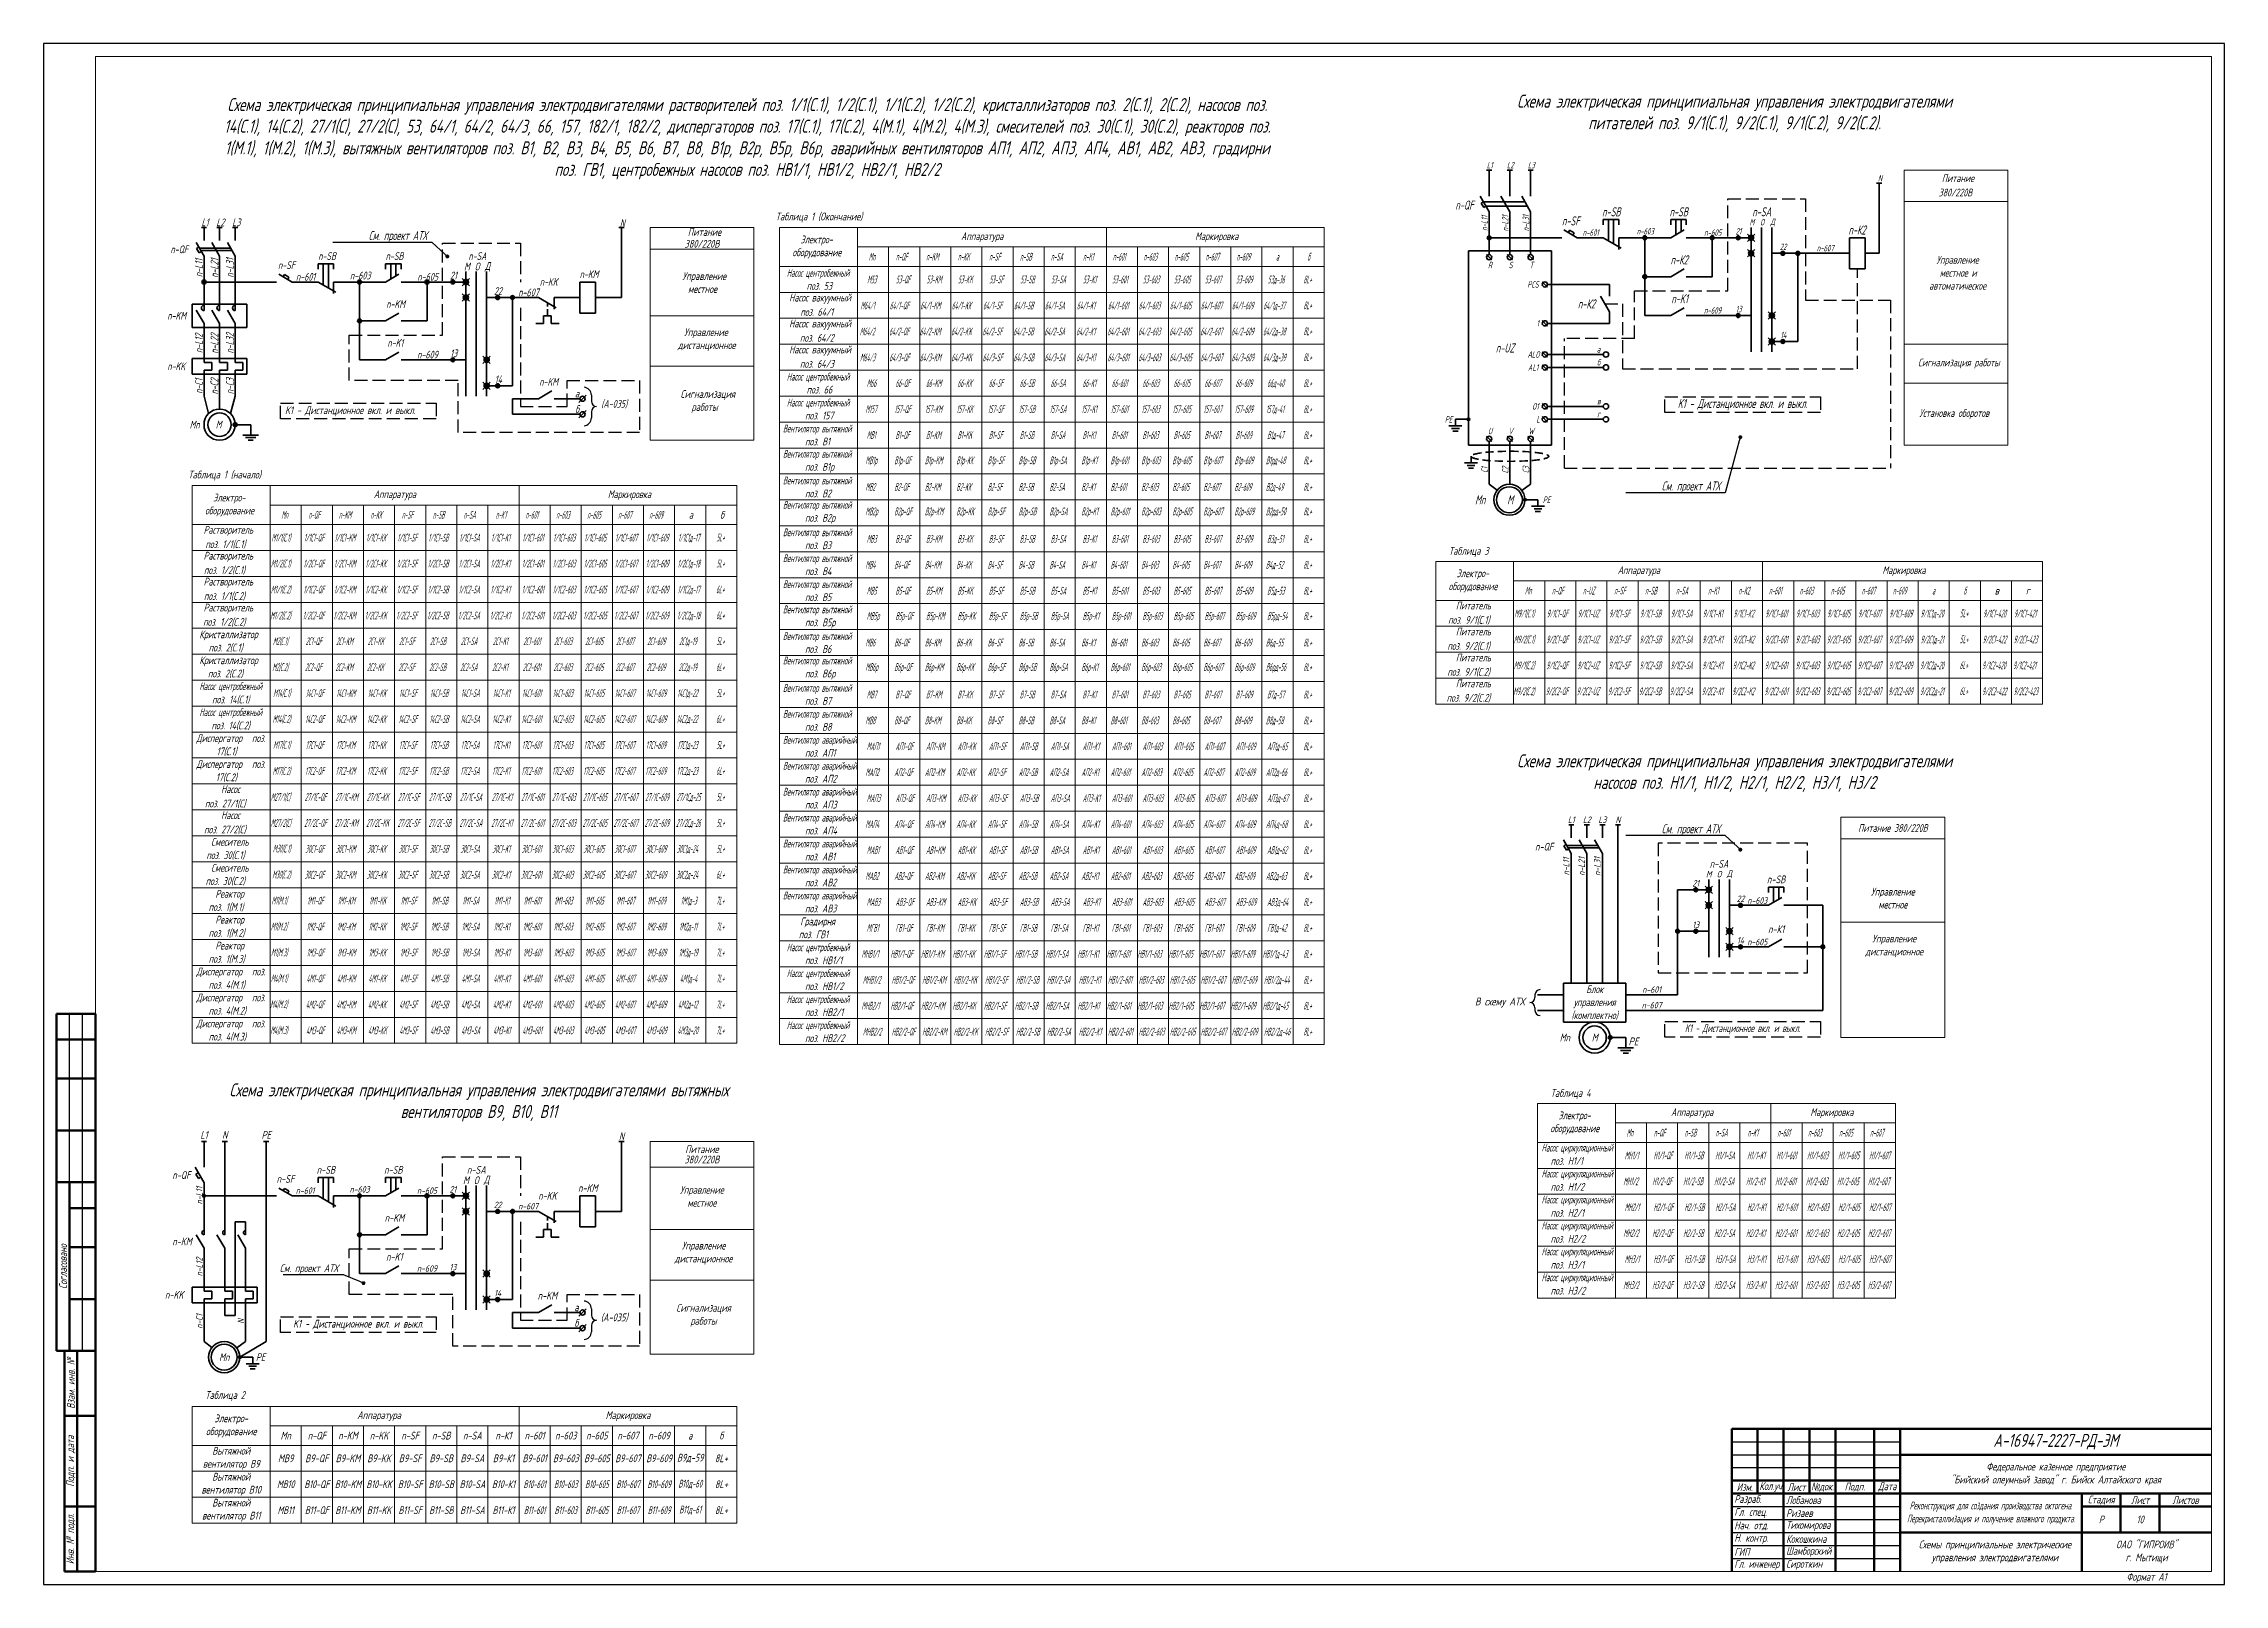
# Model space of a CAD drawing. Header units: millimetres. Extents: x -14296 to 10264, y -13087 to -5602.
# Drawn here: x -5245 to -4404, y -13087 to -12493 of the extents above; entities that cross this region are included whole.
import ezdxf
from ezdxf import colors
from ezdxf.entities.mleader import LeaderData, LeaderLine
from ezdxf.math import Vec2, Vec3

# ---------------------------------------------------------------- set-up
doc = ezdxf.new("R2010")
doc.units = ezdxf.units.MM
doc.linetypes.add('gost5', pattern=[7, 5, -2, 0])
doc.linetypes.add('HIDDEN2', pattern=[4.7625, 3.175, -1.5875])
for name, color, linetype, lineweight in [('Линия выноска', 137, 'Continuous', 25), ('Рамка толстая', 7, 'Continuous', 15), ('Рамка тонкая', 5, 'Continuous', 25), ('ТаБлица', 253, 'Continuous', 15), ('Текст', 7, 'Continuous', 20), ('Текст_КИП', 7, 'Continuous', 25), ('Штампы', 252, 'Continuous', 25), ('Элемент эл. схем', 7, 'Continuous', 35)]:
    doc.layers.add(name, color=color, linetype=linetype, lineweight=lineweight)
doc.styles.add('eskd.shx', font='eskd.shx', dxfattribs={"width": 0.8})
doc.styles.add('gost shx', font='gost.shx', dxfattribs={"oblique": 15})
doc.styles.add('Simplex', font='simplex.shx', dxfattribs={"width": 0.7, "oblique": 15})

msp = doc.modelspace()

# ---------------------------------------------------------------- texts
at = {"layer": 'Текст', "color": 3, "style": 'Simplex'}
for s, width, insert, char_height, attachment_point in [('{\\W0.55;K1 - Дистанционное вкл. и выкл.  }', 60.1018504, (-4589.52861, -12631.95069), 3.5, 5), ('L1', 6.6151774, (-4655.57469, -12791.94296), 2.5, 5), ('L2', 6.6151774, (-4649.57469, -12791.94296), 2.5, 5), ('L3', 6.6151774, (-4643.57469, -12791.94296), 2.5, 5), ('N', 6.6151774, (-4637.57469, -12791.94296), 2.5, 5), ('n-QF', 6.6151774, (-4666.05563, -12802.34488), 3, 5), ('n-SA', 6.6151774, (-4598.57469, -12808.94296), 3, 5), ('21', 6.6151774, (-4607.57469, -12816.44296), 2.5, 5), ('М', 6.6151774, (-4602.57469, -12812.94296), 2.5, 5), ('О', 6.6151774, (-4598.57469, -12812.94296), 2.5, 5), ('Д', 6.6151774, (-4594.57469, -12812.94296), 2.5, 5), ('n-SB', 6.6151774, (-4576.57469, -12814.94296), 3, 5), ('22', 6.6151774, (-4590.32469, -12822.44296), 2.5, 5), ('n-603', 6.6151774, (-4583.84513, -12823.09905), 2.5, 5), ('Управление местное', 6.6151774, (-4531.57469, -12822.19247), 3, 5), ('13', 6.6151774, (-4607.57469, -12832.44296), 2.5, 5), ('n-К1', 6.6151774, (-4576.57469, -12834.16312), 3, 5), ('14', 6.6151774, (-4590.32469, -12838.44296), 2.5, 5), ('n-605', 6.6151774, (-4583.84513, -12839.09905), 2.5, 5), ('Управление дистанционное ', 6.6151774, (-4531.06095, -12840.64747), 3, 5), ('{\\W0.6;Блок управления (комплектно)}', 6.6151774, (-4646.57469, -12862.44296), 3, 5), ('n-601', 6.6151774, (-4624.57469, -12857.44296), 2.5, 5), ('{\\W0.8;В схему АТХ}', 27.3689468, (-4673.57469, -12862.44296), 3, 6), ('n-607', 6.6151774, (-4624.57469, -12863.44296), 2.5, 5), ('Mn', 6.6151774, (-4658.07469, -12875.94296), 3, 5), ('М', 6.6151774, (-4646.57469, -12875.94296), 3, 5), ('{\\W0.55;K1 - Дистанционное вкл. и выкл.  }', 60.1018504, (-4589.52861, -12872.72802), 3, 5)]:
    msp.add_mtext_dynamic_manual_height_columns(s, width=width, gutter_width=12.5, heights=[0], dxfattribs=dict(at, insert=insert, char_height=char_height, attachment_point=attachment_point))
at = {"layer": 'Текст', "color": 3, "insert": (-4531.57469, -12795.14392), "char_height": 3, "attachment_point": 5, "line_spacing_factor": 0.8, "style": 'Simplex'}
msp.add_mtext_dynamic_manual_height_columns('{\\W0.6;Питание 380/220В}', width=35.1988797, gutter_width=12.5, heights=[0], dxfattribs=at)
at = {"layer": 'Текст', "color": 3, "char_height": 2.5, "attachment_point": 5, "rotation": 90, "style": 'Simplex'}
for s, insert in [('n-L11', (-4657.57469, -12809.94296)), ('n-L21', (-4651.57469, -12809.94296)), ('n-L31', (-4645.57469, -12809.94296))]:
    msp.add_mtext_dynamic_manual_height_columns(s, width=6.6151774, gutter_width=12.5, heights=[0], dxfattribs=dict(at, insert=insert))
at = {"layer": 'Текст', "color": 3, "insert": (-4631.57469, -12877.4049), "char_height": 3, "width": 13.6318041, "attachment_point": 5, "style": 'Simplex'}
msp.add_mtext('{\\W0.8;РЕ}', dxfattribs=at)
at = {"layer": 'Текст', "style": 'Simplex'}
for s, insert, char_height, width, attachment_point in [('Схема электрическая принципиальная управления электродвигателями вытяжных вентиляторов В9, В10, В11', (-5076.86445, -12900.94332), 5, 212, 5), ('Федеральное казенное предприятие\\P"Бийский олеумный завод" г. Бийск Алтайского края', (-4468.71622, -13044.24065), 3, 120, 5), ('Разраб.', (-4592.71622, -13054.24065), 3, 18, 4), ('Изм.', (-4588.71622, -13049.24065), 3, 10, 5), ('Кол.уч', (-4578.71622, -13049.24065), 3, 10, 5), ('Лист', (-4568.71622, -13049.24065), 3, 10, 5), ('{\\fArial|b0|i0|c204|p34;\\W0.7;№\\Fsimplex|c204;док.}', (-4558.71622, -13049.24065), 3, 10, 5), ('Подп.', (-4546.21622, -13049.24065), 3, 15, 5), ('{\\W0.7;Дата}', (-4533.71622, -13049.24065), 3, 10, 5), ('Гл. спец.', (-4592.71622, -13059.24065), 3, 18, 4), ('Лобанова', (-4572.71622, -13054.24065), 3, 18, 4), ('Ризаев', (-4572.71622, -13059.24065), 3, 18, 4), ('{\\W0.5;Реконструкция для создания производства октогена.\\PПерекристаллизация и получение влажного продукта.}', (-4493.71622, -13059.24065), 3, 70, 5), ('{\\W0.7;Стадия}', (-4451.21622, -13054.24065), 3, 15, 5), ('Р', (-4451.21622, -13061.74065), 3, 15, 5), ('Лист', (-4436.21622, -13054.24065), 3, 15, 5), ('10', (-4436.21622, -13061.74065), 3, 15, 5), ('Листов', (-4418.71622, -13054.24065), 3, 20, 5), ('Нач. отд.', (-4592.71622, -13064.24065), 3, 18, 4), ('Н. контр.', (-4592.71622, -13069.24065), 3, 19, 4), ('Кокошкина', (-4572.71622, -13069.24065), 3, 18, 4), ('Тихомирова', (-4572.71622, -13064.24065), 3, 18, 4), ('{\\W0.6;Гл. инженер}', (-4592.71622, -13079.24065), 3, 18, 4), ('ГИП', (-4592.71622, -13074.24065), 3, 18, 4), ('{\\W0.6;Шамборский}', (-4572.71622, -13074.24065), 3, 18, 4), ('Сироткин', (-4572.71622, -13079.24065), 3, 18, 4), ('\\pl3;Схемы принципиальные электрические управления электродвигателями', (-4493.71622, -13074.24065), 3, 70, 5), ('{\\C2;ОАО "ГИПРОИВ"\\Pг. Мытищи}', (-4433.71622, -13074.24065), 3, 50, 5), ('Формат А1', (-4433.71622, -13084.24064), 3, 50, 5)]:
    msp.add_mtext(s, dxfattribs=dict(at, insert=insert, char_height=char_height, width=width, attachment_point=attachment_point))
at = {"layer": 'Текст', "lineweight": 20, "char_height": 3, "attachment_point": 5, "style": 'Simplex'}
for s, insert in [('\\A1;L1', (-5182.86445, -12913.44332)), ('\\A1;N', (-5174.86445, -12913.44332)), ('\\A1;РЕ', (-5158.86445, -12913.44332)), ('\\A1;{\\W0.7;n-QF}', (-5191.5965, -12928.94332)), ('\\A1;{\\W0.7;n-KM}', (-5191.36445, -12954.54524)), ('\\A1;n-KK', (-5194.36445, -12975.14332)), ('\\A1;Мn', (-5175.07069, -12999.13977))]:
    msp.add_mtext_dynamic_manual_height_columns(s, width=5.9542786, gutter_width=12.5, heights=[0], dxfattribs=dict(at, insert=insert))
at = {"layer": 'Текст', "style": 'Simplex'}
for s, width, insert, char_height, attachment_point in [('N', 6.6151774, (-5021.86445, -12913.94332), 3, 5), ('n-SB', 6.6151774, (-5135.86445, -12926.94332), 3, 5), ('n-SB', 6.6151774, (-5109.86445, -12926.94332), 3, 5), ('n-SA', 6.6151774, (-5077.86445, -12926.94332), 3, 5), ('n-SF', 6.6151774, (-5151.46252, -12930.44332), 3, 5), ('n-601', 6.6151774, (-5143.86445, -12934.94332), 2.5, 5), ('n-603', 6.6151774, (-5122.86445, -12934.44332), 2.5, 5), ('n-605', 6.6151774, (-5096.86445, -12934.94332), 2.5, 5), ('21', 6.6151774, (-5086.86445, -12934.44332), 2.5, 5), ('М', 6.6151774, (-5081.86445, -12930.94332), 3, 5), ('О', 6.6151774, (-5077.86445, -12930.94332), 3, 5), ('Д', 6.6151774, (-5073.86445, -12930.94332), 3, 5), ('n-KM', 6.6151774, (-5034.86445, -12933.94332), 3, 5), ('Управление местное', 6.6151774, (-4990.86445, -12937.14428), 3, 5), ('22', 6.6151774, (-5069.61445, -12940.44332), 2.5, 5), ('n-607', 6.6151774, (-5057.86445, -12940.94332), 2.5, 5), ('n-KK', 6.6151774, (-5050.43143, -12936.92537), 3, 5), ('n-KM', 6.6151774, (-5109.46252, -12945.44332), 3, 5), ('n-K1', 6.6151774, (-5109.46252, -12960.44332), 3, 5), ('Управление дистанционное ', 6.6151774, (-4990.22287, -12959.05174), 3, 5), ('n-609', 6.6151774, (-5096.86445, -12964.94332), 2.5, 5), ('13', 6.6151774, (-5086.86445, -12964.44332), 2.5, 5), ('14', 6.6151774, (-5069.61445, -12974.44332), 2.5, 5), ('n-KM', 6.6151774, (-5050.46252, -12975.44332), 3, 5), ('{\\W0.7;K1 - Дистанционное вкл. и выкл. \\W0.8; }', 60.1018504, (-5123.35678, -12986.65374), 3, 5), ('а', 6.6151774, (-5039.23398, -12979.94332), 3, 5), ('б', 6.6151774, (-5039.23414, -12985.92537), 3, 5), ('(А-035)', 6.6151774, (-5024.65583, -12983.94075), 3, 5), ('Сигнализация работы', 6.6151774, (-4990.22287, -12983.05174), 3, 5), ('Таблица 2', 22.9883268, (-5182.36445, -13014.14332), 3, 4), ('{\\W0.7;Электро- \\Pоборудование}', 60.1018504, (-5172.36445, -13025.64332), 3, 5), ('Аппаратура', 11.1977746, (-5115.36445, -13021.89332), 3, 5), ('Маркировка', 11.1977746, (-5019.36445, -13021.89332), 3, 5), ('Вытяжной вентилятор В9', 27.7392742, (-5172.36445, -13038.14332), 3, 5), ('Мn', 11.1977746, (-5151.36445, -13029.39332), 3, 5), ('{\\W0.7;n-QF}', 11.1977746, (-5139.36445, -13029.39332), 3, 5), ('{\\W0.7;n-KM}', 11.1977746, (-5127.36445, -13029.39332), 3, 5), ('{\\W0.7;n-KK}', 11.1977746, (-5115.36445, -13029.39332), 3, 5), ('n-SF', 11.1977746, (-5103.36445, -13029.39332), 3, 5), ('n-SB', 11.1977746, (-5091.36445, -13029.39332), 3, 5), ('n-SA', 11.1977746, (-5079.36445, -13029.39332), 3, 5), ('n-К1', 11.1977746, (-5067.36445, -13029.39332), 3, 5), ('n-601', 11.1977746, (-5055.36445, -13029.39332), 3, 5), ('{\\W0.7;n-603}', 11.1977746, (-5043.36445, -13029.39332), 3, 5), ('{\\W0.7;n-605}', 11.1977746, (-5031.36445, -13029.39332), 3, 5), ('n-607', 11.1977746, (-5019.36445, -13029.39332), 3, 5), ('n-609', 11.1977746, (-5007.36445, -13029.39332), 3, 5), ('а', 11.1977746, (-4995.36445, -13029.39332), 3, 5), ('б', 11.1977746, (-4983.36445, -13029.39332), 3, 5), ('Вытяжной вентилятор В10', 27.7392742, (-5172.36445, -13048.14332), 3, 5), ('МВ9', 11.1977746, (-5151.36445, -13038.14332), 3, 5), ('В9-QF', 11.1977746, (-5139.36445, -13038.14332), 3, 5), ('В9-KM', 11.1977746, (-5127.36445, -13038.14332), 3, 5), ('В9-KK', 11.1977746, (-5115.36445, -13038.14332), 3, 5), ('В9-SF', 11.1977746, (-5103.36445, -13038.14332), 3, 5), ('В9-SB', 11.1977746, (-5091.36445, -13038.14332), 3, 5), ('В9-SA', 11.1977746, (-5079.36445, -13038.14332), 3, 5), ('В9-К1', 11.1977746, (-5067.36445, -13038.14332), 3, 5), ('{\\W0.6;В9-601}', 11.1977746, (-5055.36445, -13038.14332), 3, 5), ('{\\W0.6;В9-603}', 11.1977746, (-5043.36445, -13038.14332), 3, 5), ('{\\W0.6;В9-605}', 11.1977746, (-5031.36445, -13038.14332), 3, 5), ('{\\W0.6;В9-607}', 11.1977746, (-5019.36445, -13038.14332), 3, 5), ('{\\W0.6;В9-609}', 11.1977746, (-5007.36445, -13038.14332), 3, 5), ('{\\W0.6;МВ10}', 11.1977746, (-5151.36445, -13048.14332), 3, 5), ('{\\W0.6;В10-QF}', 11.1977746, (-5139.36445, -13048.14332), 3, 5), ('{\\W0.6;В10-KM}', 11.1977746, (-5127.36445, -13048.14332), 3, 5), ('{\\W0.6;В10-KK}', 11.1977746, (-5115.36445, -13048.14332), 3, 5), ('{\\W0.6;В10-SF}', 11.1977746, (-5103.36445, -13048.14332), 3, 5), ('{\\W0.6;В10-SB}', 11.1977746, (-5091.36445, -13048.14332), 3, 5), ('{\\W0.6;В10-SA}', 11.1977746, (-5079.36445, -13048.14332), 3, 5), ('{\\W0.6;В10-К1}', 11.1977746, (-5067.36445, -13048.14332), 3, 5), ('{\\W0.5;В10-601}', 11.1977746, (-5055.36445, -13048.14332), 3, 5), ('{\\W0.5;В10-603}', 11.1977746, (-5043.36445, -13048.14332), 3, 5), ('{\\W0.5;В10-605}', 11.1977746, (-5031.36445, -13048.14332), 3, 5), ('{\\W0.5;В10-607}', 11.1977746, (-5019.36445, -13048.14332), 3, 5), ('{\\W0.5;В10-609}', 11.1977746, (-5007.36445, -13048.14332), 3, 5), ('Вытяжной вентилятор В11', 27.7392742, (-5172.36445, -13058.14332), 3, 5), ('{\\W0.6;МВ11}', 11.1977746, (-5151.36445, -13058.14332), 3, 5), ('{\\W0.6;В11-QF}', 11.1977746, (-5139.36445, -13058.14332), 3, 5), ('{\\W0.6;В11-KM}', 11.1977746, (-5127.36445, -13058.14332), 3, 5), ('{\\W0.6;В11-KK}', 11.1977746, (-5115.36445, -13058.14332), 3, 5), ('{\\W0.6;В11-SF}', 11.1977746, (-5103.36445, -13058.14332), 3, 5), ('{\\W0.6;В11-SB}', 11.1977746, (-5091.36445, -13058.14332), 3, 5), ('{\\W0.6;В11-SA}', 11.1977746, (-5079.36445, -13058.14332), 3, 5), ('{\\W0.6;В11-К1}', 11.1977746, (-5067.36445, -13058.14332), 3, 5), ('{\\W0.5;В11-601}', 11.1977746, (-5055.36445, -13058.14332), 3, 5), ('{\\W0.5;В11-603}', 11.1977746, (-5043.36445, -13058.14332), 3, 5), ('{\\W0.5;В11-605}', 11.1977746, (-5031.36445, -13058.14332), 3, 5), ('{\\W0.5;В11-607}', 11.1977746, (-5019.36445, -13058.14332), 3, 5), ('{\\W0.5;В11-609}', 11.1977746, (-5007.36445, -13058.14332), 3, 5)]:
    msp.add_mtext_dynamic_manual_height_columns(s, width=width, gutter_width=12.5, heights=[0], dxfattribs=dict(at, insert=insert, char_height=char_height, attachment_point=attachment_point))
at = {"layer": 'Текст', "insert": (-4990.86445, -12920.94332), "char_height": 3, "attachment_point": 5, "line_spacing_factor": 0.8, "style": 'Simplex'}
msp.add_mtext_dynamic_manual_height_columns('Питание  380/220В', width=6.6151774, gutter_width=12.5, heights=[0], dxfattribs=at)
at = {"layer": 'Текст', "lineweight": 20, "char_height": 2.5, "attachment_point": 5, "rotation": 90, "style": 'Simplex'}
for s, insert in [('\\A1;{\\W0.7;n-L11}', (-5184.67891, -12936.82077)), ('\\A1;{\\W0.7;n-L12}', (-5184.67891, -12964.34958)), ('\\A1;{\\W0.7;n-С1}', (-5184.67891, -12985.34498)), ('\\A1;N', (-5168.67891, -12985.34498))]:
    msp.add_mtext_dynamic_manual_height_columns(s, width=5.9542786, gutter_width=12.5, heights=[0], dxfattribs=dict(at, insert=insert))
at = {"layer": 'Текст', "lineweight": 20, "insert": (-5161.07069, -12999.13977), "char_height": 3, "width": 13.6318041, "attachment_point": 5, "style": 'Simplex'}
msp.add_mtext('{\\W0.7;РЕ}', dxfattribs=at)
at = {"layer": 'Текст', "lineweight": 35, "insert": (-4468.71622, -13031.74065), "char_height": 5, "width": 120, "attachment_point": 5, "style": 'Simplex'}
msp.add_mtext('А-16947-2227-РД-ЭМ', dxfattribs=at)
at = {"layer": 'Текст', "color": 4, "char_height": 3, "attachment_point": 5, "style": 'Simplex'}
for s, insert in [('{\\W0.6;В9д-59}', (-4995.36445, -13038.14332)), ('8L+', (-4983.36445, -13038.14332)), ('{\\W0.5;В10д-60}', (-4995.36445, -13048.14332)), ('8L+', (-4983.36445, -13048.14332)), ('{\\W0.5;В11д-61}', (-4995.36445, -13058.14332)), ('8L+', (-4983.36445, -13058.14332))]:
    msp.add_mtext_dynamic_manual_height_columns(s, width=11.1977746, gutter_width=12.5, heights=[0], dxfattribs=dict(at, insert=insert))
at = {"layer": 'Текст_КИП', "color": 3, "oblique": 15}
for s, height, style, width, p in [('L1', 2.5, 'Simplex', 0.6, (-4688.17328, -12540.8339)), ('L2', 2.5, 'Simplex', 0.6, (-4680.41435, -12540.8339)), ('L3', 2.5, 'Simplex', 0.6, (-4672.33399, -12540.8339)), ('N', 2.5, 'Simplex', 0.6, (-4537.32573, -12545.8339)), ('Питание', 3, 'Simplex', 0.6, (-4512.69203, -12546.10175)), ('n-QF', 3.5, 'Simplex', 0.6, (-4700.29837, -12556.73148)), ('n-SB', 3.5, 'Simplex', 0.6, (-4643.69917, -12559.3339)), ('n-SB', 3.5, 'Simplex', 0.6, (-4617.69917, -12559.3339)), ('n-SA', 3.5, 'Simplex', 0.6, (-4585.79917, -12559.3339)), ('380/220В', 3, 'Simplex', 0.6, (-4513.93488, -12551.63747)), ('L1', 3, 'Simplex', 0.6, (-5183.85016, -12563.14332)), ('L2', 3, 'Simplex', 0.6, (-5178.1073, -12563.14332)), ('L3', 3, 'Simplex', 0.6, (-5172.02159, -12563.14332)), ('N', 3, 'Simplex', 0.6, (-5022.51445, -12563.39332)), ('Питание', 3, 'Simplex', 0.7, (-4996.3073, -12566.86214)), ('Таблица 1 (Окончание)', 3, 'Simplex', 0.7, (-4962.42159, -12560.87546)), ('n-SF', 3.5, 'Simplex', 0.6, (-4659.19725, -12562.8339)), ('n-601', 2.5, 'Simplex', 0.6, (-4651.21346, -12566.8339)), ('n-603', 2.5, 'Simplex', 0.6, (-4630.35631, -12566.3339)), ('n-605', 2.5, 'Simplex', 0.6, (-4604.35631, -12566.8339)), ('21', 2.5, 'Simplex', 0.6, (-4592.21346, -12566.3339)), ('М', 2.5, 'Simplex', 0.6, (-4586.85631, -12562.8339)), ('О', 2.5, 'Simplex', 0.6, (-4582.71346, -12562.8339)), ('Д', 2.5, 'Simplex', 0.6, (-4578.78488, -12562.69997)), ('n-К2', 3.5, 'Simplex', 0.6, (-4548.69917, -12566.3339)), ('n-QF', 3, 'Simplex', 0.6, (-5195.80351, -12573.54524)), ('380/220В', 3, 'Simplex', 0.7, (-4997.55016, -12571.39785)), ('оборудование', 3, 'Simplex', 0.6, (-4955.94123, -12574.71474)), ('Электро-', 3, 'Simplex', 0.6, (-4952.85552, -12569.71474)), ('Аппаратура', 3, 'Simplex', 0.6, (-4890.89432, -12568.46474)), ('Маркировка', 3, 'Simplex', 0.6, (-4800.64302, -12568.46474)), ('22', 2.5, 'Simplex', 0.6, (-4575.17774, -12572.3339)), ('n-607', 2.5, 'Simplex', 0.6, (-4560.93412, -12572.8339)), ('n-SF', 3, 'Simplex', 0.6, (-5154.33395, -12579.64332)), ('n-601', 3, 'Simplex', 0.6, (-5147.42159, -12584.14332)), ('n-SB', 3, 'Simplex', 0.6, (-5138.82159, -12576.14332)), ('n-603', 3, 'Simplex', 0.6, (-5126.59302, -12583.64332)), ('n-SB', 3, 'Simplex', 0.6, (-5112.82159, -12576.14332)), ('n-605', 3, 'Simplex', 0.6, (-5100.59302, -12584.14332)), ('21', 3, 'Simplex', 0.6, (-5088.02159, -12583.64332)), ('М', 3, 'Simplex', 0.6, (-5082.59302, -12580.14332)), ('n-SA', 3, 'Simplex', 0.6, (-5080.9073, -12576.14332)), ('О', 3, 'Simplex', 0.6, (-5078.42159, -12580.14332)), ('Д', 3, 'Simplex', 0.6, (-5074.5073, -12579.9826)), ('n-KM', 3, 'Simplex', 0.6, (-5037.99302, -12583.14332)), ('Управление', 3, 'Simplex', 0.7, (-4998.36445, -12583.84428)), ('Насос центробежный', 3, 'Simplex', 0.5, (-4958.12695, -12582.64332)), ('Мn', 3, 'Simplex', 0.4, (-4926.55195, -12576.39332)), ('n-QF', 3, 'Simplex', 0.4, (-4916.0948, -12576.39332)), ('n-KM', 3, 'Simplex', 0.4, (-4904.38409, -12576.39332)), ('n-KK', 3, 'Simplex', 0.4, (-4892.19123, -12576.39332)), ('n-SF', 3, 'Simplex', 0.4, (-4880.0948, -12576.39332)), ('n-SB', 3, 'Simplex', 0.4, (-4868.19123, -12576.39332)), ('n-SA', 3, 'Simplex', 0.4, (-4856.28766, -12576.39332)), ('n-K1', 3, 'Simplex', 0.4, (-4843.90195, -12576.39332)), ('n-601', 3, 'Simplex', 0.4, (-4832.42159, -12576.39332)), ('n-603', 3, 'Simplex', 0.4, (-4820.59302, -12576.39332)), ('n-605', 3, 'Simplex', 0.4, (-4808.59302, -12576.39332)), ('n-607', 3, 'Simplex', 0.4, (-4796.67873, -12576.39332)), ('n-609', 3, 'Simplex', 0.4, (-4784.67873, -12576.39332)), ('а', 3, 'Simplex', 0.4, (-4769.44302, -12576.39332)), ('б', 3, 'Simplex', 0.4, (-4757.33588, -12576.39332)), ('R', 2.5, 'Simplex', 0.6, (-4687.71346, -12579.3339)), ('S', 2.5, 'Simplex', 0.6, (-4679.71346, -12579.3339)), ('T', 2.5, 'Simplex', 0.6, (-4671.71346, -12579.3339)), ('n-К2', 3.5, 'Simplex', 0.6, (-4617.29725, -12577.8339)), ('Управление', 3, 'Simplex', 0.6, (-4514.74917, -12577.5839)), (' местное и', 3, 'Simplex', 0.6, (-4514.9206, -12582.5839)), ('22', 3, 'Simplex', 0.6, (-5071.02873, -12589.64332)), ('n-607', 3, 'Simplex', 0.6, (-5061.67873, -12590.14332)), ('n-KK', 3, 'Simplex', 0.6, (-5053.38858, -12586.12537)), ('местное', 3, 'Simplex', 0.7, (-4996.22159, -12588.84428)), ('Насос вакуумный', 3, 'Simplex', 0.6, (-4957.22159, -12592.16117)), ('поз. 53', 3, 'Simplex', 0.6, (-4950.48952, -12587.64332)), ('М53', 3, 'Simplex', 0.4, (-4927.13588, -12585.14332)), ('53-QF', 3, 'Simplex', 0.4, (-4916.05195, -12585.14332)), ('53-KM', 3, 'Simplex', 0.4, (-4904.27695, -12585.14332)), ('53-KK', 3, 'Simplex', 0.4, (-4892.12695, -12585.14332)), ('53-SF', 3, 'Simplex', 0.4, (-4880.05195, -12585.14332)), ('53-SB', 3, 'Simplex', 0.4, (-4868.12695, -12585.14332)), ('53-SA', 3, 'Simplex', 0.4, (-4856.20195, -12585.14332)), ('53-K1', 3, 'Simplex', 0.4, (-4843.90195, -12585.14332)), ('53-601', 3, 'Simplex', 0.4, (-4832.65195, -12585.14332)), ('53-603', 3, 'Simplex', 0.4, (-4820.80195, -12585.14332)), ('53-605', 3, 'Simplex', 0.4, (-4808.80195, -12585.14332)), ('53-607', 3, 'Simplex', 0.4, (-4796.87695, -12585.14332)), ('53-609', 3, 'Simplex', 0.4, (-4784.87695, -12585.14332)), ('PCS', 2.5, 'Simplex', 0.6, (-4672.5706, -12586.8339)), ('n-K1', 3.5, 'Simplex', 0.6, (-4616.99725, -12592.8339)), (' автоматическое', 3, 'Simplex', 0.6, (-4519.03488, -12587.5839)), ('n-KM', 3, 'Simplex', 0.6, (-5197.03361, -12599.14332)), ('n-KM', 3, 'Simplex', 0.6, (-5112.59109, -12594.64332)), ('поз. 64/1', 3, 'Simplex', 0.6, (-4952.89487, -12597.69689)), ('М64/1', 3, 'Simplex', 0.4, (-4929.7289, -12595.19689)), ('64/1-QF', 3, 'Simplex', 0.4, (-4918.41997, -12595.19689)), ('64/1-KM', 3, 'Simplex', 0.4, (-4906.64497, -12595.19689)), ('64/1-KK', 3, 'Simplex', 0.4, (-4894.49497, -12595.19689)), ('64/1-SF', 3, 'Simplex', 0.4, (-4882.41997, -12595.19689)), ('64/1-SB', 3, 'Simplex', 0.4, (-4870.49497, -12595.19689)), ('64/1-SA', 3, 'Simplex', 0.4, (-4858.56997, -12595.19689)), ('64/1-K1', 3, 'Simplex', 0.4, (-4846.26997, -12595.19689)), ('64/1-601', 3, 'Simplex', 0.4, (-4834.2539, -12595.19689)), ('64/1-603', 3, 'Simplex', 0.4, (-4822.38247, -12595.19689)), ('64/1-605', 3, 'Simplex', 0.4, (-4810.38247, -12595.19689)), ('64/1-607', 3, 'Simplex', 0.4, (-4798.44676, -12595.19689)), ('64/1-609', 3, 'Simplex', 0.4, (-4786.44676, -12595.19689)), ('n-К2', 3.5, 'Simplex', 0.6, (-4653.06351, -12594.8339)), ('n-609', 2.5, 'Simplex', 0.6, (-4604.42774, -12596.8339)), ('13', 2.5, 'Simplex', 0.6, (-4592.14203, -12596.3339)), ('Управление', 3, 'Simplex', 0.7, (-4997.72287, -12605.48388)), ('Насос вакуумный', 3, 'Simplex', 0.6, (-4957.22159, -12602.16117)), ('поз. 64/2', 3, 'Simplex', 0.6, (-4953.08742, -12607.69689)), ('М64/2', 3, 'Simplex', 0.4, (-4929.98604, -12605.19689)), ('64/2-QF', 3, 'Simplex', 0.4, (-4918.64497, -12605.19689)), ('64/2-KM', 3, 'Simplex', 0.4, (-4906.86997, -12605.19689)), ('64/2-KK', 3, 'Simplex', 0.4, (-4894.71997, -12605.19689)), ('64/2-SF', 3, 'Simplex', 0.4, (-4882.64497, -12605.19689)), ('64/2-SB', 3, 'Simplex', 0.4, (-4870.71997, -12605.19689)), ('64/2-SA', 3, 'Simplex', 0.4, (-4858.79497, -12605.19689)), ('64/2-K1', 3, 'Simplex', 0.4, (-4846.49497, -12605.19689)), ('64/2-601', 3, 'Simplex', 0.4, (-4834.44676, -12605.19689)), ('64/2-603', 3, 'Simplex', 0.4, (-4822.57533, -12605.19689)), ('64/2-605', 3, 'Simplex', 0.4, (-4810.57533, -12605.19689)), ('64/2-607', 3, 'Simplex', 0.4, (-4798.63962, -12605.19689)), ('64/2-609', 3, 'Simplex', 0.4, (-4786.63962, -12605.19689)), ('1', 2.5, 'Simplex', 0.6, (-4668.99917, -12601.8339)), ('14', 2.5, 'Simplex', 0.6, (-4574.96346, -12606.3339)), ('n-K1', 3, 'Simplex', 0.6, (-5112.16252, -12609.64332)), ('n-609', 3, 'Simplex', 0.6, (-5100.67873, -12614.14332)), ('13', 3, 'Simplex', 0.6, (-5087.93588, -12613.64332)), ('дистанционное', 3, 'Simplex', 0.7, (-5000.12287, -12610.48388)), ('Насос вакуумный', 3, 'Simplex', 0.6, (-4957.22159, -12612.16117)), ('поз. 64/3', 3, 'Simplex', 0.6, (-4953.0663, -12617.69689)), ('М64/3', 3, 'Simplex', 0.4, (-4929.90033, -12615.19689)), ('64/3-QF', 3, 'Simplex', 0.4, (-4918.56997, -12615.19689)), ('64/3-KM', 3, 'Simplex', 0.4, (-4906.79497, -12615.19689)), ('64/3-KK', 3, 'Simplex', 0.4, (-4894.64497, -12615.19689)), ('64/3-SF', 3, 'Simplex', 0.4, (-4882.56997, -12615.19689)), ('64/3-SB', 3, 'Simplex', 0.4, (-4870.64497, -12615.19689)), ('64/3-SA', 3, 'Simplex', 0.4, (-4858.71997, -12615.19689)), ('64/3-K1', 3, 'Simplex', 0.4, (-4846.41997, -12615.19689)), ('64/3-601', 3, 'Simplex', 0.4, (-4834.38247, -12615.19689)), ('64/3-603', 3, 'Simplex', 0.4, (-4822.51104, -12615.19689)), ('64/3-605', 3, 'Simplex', 0.4, (-4810.51104, -12615.19689)), ('64/3-607', 3, 'Simplex', 0.4, (-4798.57533, -12615.19689)), ('64/3-609', 3, 'Simplex', 0.4, (-4786.57533, -12615.19689)), ('n-UZ', 3.5, 'Simplex', 0.6, (-4684.69917, -12611.8339)), ('ALO', 2.5, 'Simplex', 0.6, (-4672.49917, -12613.8339)), ('а', 2.5, 'Simplex', 0.6, (-4645.73131, -12611.8339)), ('б', 2.5, 'Simplex', 0.6, (-4645.64203, -12616.8339)), ('Сигнализация работы', 3, 'Simplex', 0.6, (-4521.86346, -12617.15533)), ('n-KK', 3, 'Simplex', 0.6, (-5197.02434, -12618.64332)), ('14', 3, 'Simplex', 0.6, (-5070.77159, -12623.64332)), ('n-KM', 3, 'Simplex', 0.6, (-5053.59109, -12624.64332)), ('Насос центробежный', 3, 'Simplex', 0.5, (-4958.12695, -12622.64332)), ('М66', 3, 'Simplex', 0.4, (-4927.3073, -12625.14332)), ('66-QF', 3, 'Simplex', 0.4, (-4916.20195, -12625.14332)), ('66-KM', 3, 'Simplex', 0.4, (-4904.42695, -12625.14332)), ('66-KK', 3, 'Simplex', 0.4, (-4892.27695, -12625.14332)), ('66-SF', 3, 'Simplex', 0.4, (-4880.20195, -12625.14332)), ('66-SB', 3, 'Simplex', 0.4, (-4868.27695, -12625.14332)), ('66-SA', 3, 'Simplex', 0.4, (-4856.35195, -12625.14332)), ('66-K1', 3, 'Simplex', 0.4, (-4844.05195, -12625.14332)), ('66-601', 3, 'Simplex', 0.4, (-4832.80195, -12625.14332)), ('66-603', 3, 'Simplex', 0.4, (-4820.95195, -12625.14332)), ('66-605', 3, 'Simplex', 0.4, (-4808.95195, -12625.14332)), ('66-607', 3, 'Simplex', 0.4, (-4797.02695, -12625.14332)), ('66-609', 3, 'Simplex', 0.4, (-4785.02695, -12625.14332)), ('AL1', 2.5, 'Simplex', 0.6, (-4672.28488, -12618.8339)), ('а', 3, 'Simplex', 0.6, (-5039.81255, -12629.14332)), ('(А-035)', 3, 'Simplex', 0.6, (-5029.67815, -12633.08718)), ('Сигнализация', 3, 'Simplex', 0.7, (-4999.09429, -12629.32316)), ('работы', 3, 'Simplex', 0.7, (-4994.89429, -12634.32316)), ('Насос центробежный', 3, 'Simplex', 0.5, (-4958.12695, -12632.64332)), ('поз. 66', 3, 'Simplex', 0.6, (-4950.48952, -12627.64332)), ('O1', 2.5, 'Simplex', 0.6, (-4670.71346, -12633.8339)), ('в', 2.5, 'Simplex', 0.6, (-4645.64203, -12631.8339)), ('Mn', 3, 'Simplex', 0.6, (-5188.40501, -12641.14332)), ('М', 3, 'Simplex', 0.6, (-5178.35517, -12641.06716)), ('K1 - Дистанционное вкл. и выкл.', 3, 'Simplex', 0.7, (-5151.6373, -12635.58588)), ('б', 3, 'Simplex', 0.6, (-5039.70557, -12635.12537)), ('поз. 157', 3, 'Simplex', 0.6, (-4951.08952, -12637.64332)), ('М157', 3, 'Simplex', 0.4, (-4927.82159, -12635.14332)), ('157-QF', 3, 'Simplex', 0.4, (-4916.65195, -12635.14332)), ('157-KM', 3, 'Simplex', 0.4, (-4904.87695, -12635.14332)), ('157-KK', 3, 'Simplex', 0.4, (-4892.72695, -12635.14332)), ('157-SF', 3, 'Simplex', 0.4, (-4880.65195, -12635.14332)), ('157-SB', 3, 'Simplex', 0.4, (-4868.72695, -12635.14332)), ('157-SA', 3, 'Simplex', 0.4, (-4856.80195, -12635.14332)), ('157-K1', 3, 'Simplex', 0.4, (-4844.50195, -12635.14332)), ('157-601', 3, 'Simplex', 0.4, (-4833.25195, -12635.14332)), ('157-603', 3, 'Simplex', 0.4, (-4821.40195, -12635.14332)), ('157-605', 3, 'Simplex', 0.4, (-4809.40195, -12635.14332)), ('157-607', 3, 'Simplex', 0.4, (-4797.47695, -12635.14332)), ('157-609', 3, 'Simplex', 0.4, (-4785.47695, -12635.14332)), ('РЕ', 2.5, 'Simplex', 0.6, (-4704.35631, -12638.8339)), ('L', 2.5, 'Simplex', 0.6, (-4669.0706, -12638.8339)), ('г', 2.5, 'Simplex', 0.6, (-4645.64203, -12636.8339)), ('Установка оборотов', 3, 'Simplex', 0.6, (-4521.34917, -12636.65533)), ('U', 2.5, 'Simplex', 0.6, (-4687.71346, -12643.3339)), ('V', 2.5, 'Simplex', 0.6, (-4679.78488, -12643.3339)), ('W', 2.5, 'Simplex', 0.6, (-4672.0706, -12643.3339)), ('Таблица 1 (начало)', 3, 'Simplex', 0.7, (-5188.92159, -12660.37546)), ('Аппаратура', 3, 'Simplex', 0.6, (-5117.39432, -12667.96474)), ('Маркировка', 3, 'Simplex', 0.6, (-5027.14302, -12667.96474)), ('оборудование', 3, 'Simplex', 0.6, (-5182.44123, -12674.21474)), ('Электро-', 3, 'Simplex', 0.6, (-5179.35552, -12669.21474)), ('Мn', 3, 'Simplex', 0.4, (-5153.05195, -12675.89332)), ('n-QF', 3, 'Simplex', 0.4, (-5142.5948, -12675.89332)), ('n-KM', 3, 'Simplex', 0.4, (-5130.88409, -12675.89332)), ('n-KK', 3, 'Simplex', 0.4, (-5118.69123, -12675.89332)), ('n-SF', 3, 'Simplex', 0.4, (-5106.5948, -12675.89332)), ('n-SB', 3, 'Simplex', 0.4, (-5094.69123, -12675.89332)), ('n-SA', 3, 'Simplex', 0.4, (-5082.78766, -12675.89332)), ('n-K1', 3, 'Simplex', 0.4, (-5070.40195, -12675.89332)), ('n-601', 3, 'Simplex', 0.4, (-5058.92159, -12675.89332)), ('n-603', 3, 'Simplex', 0.4, (-5047.09302, -12675.89332)), ('n-605', 3, 'Simplex', 0.4, (-5035.09302, -12675.89332)), ('n-607', 3, 'Simplex', 0.4, (-5023.17873, -12675.89332)), ('n-609', 3, 'Simplex', 0.4, (-5011.17873, -12675.89332)), ('а', 3, 'Simplex', 0.7, (-4995.94302, -12675.89332)), ('б', 3, 'Simplex', 0.7, (-4983.83588, -12675.89332)), ('Mn', 3.5, 'Simplex', 0.6, (-4692.70541, -12670.33035)), ('M', 3.5, 'Simplex', 0.6, (-4680.30541, -12670.33035)), ('РЕ', 2.5, 'Simplex', 0.6, (-4666.56256, -12669.83035)), ('Растворитель', 3, 'Simplex', 0.6, (-5183.0198, -12681.66117)), ('М1/1(С.1)', 3, 'Simplex', 0.4, (-5156.87695, -12684.69689)), ('1/1С1-QF', 3, 'Simplex', 0.4, (-5144.35195, -12684.69689)), ('1/1С1-KM', 3, 'Simplex', 0.4, (-5132.57695, -12684.69689)), ('1/1С1-KK', 3, 'Simplex', 0.4, (-5120.42695, -12684.69689)), ('1/1С1-SF', 3, 'Simplex', 0.4, (-5108.35195, -12684.69689)), ('1/1С1-SB', 3, 'Simplex', 0.4, (-5096.42695, -12684.69689)), ('1/1С1-SA', 3, 'Simplex', 0.4, (-5084.50195, -12684.69689)), ('1/1С1-K1', 3, 'Simplex', 0.4, (-5072.20195, -12684.69689)), ('1/1С1-601', 3, 'Simplex', 0.4, (-5060.15373, -12684.69689)), ('1/1С1-603', 3, 'Simplex', 0.4, (-5048.2823, -12684.69689)), ('1/1С1-605', 3, 'Simplex', 0.4, (-5036.2823, -12684.69689)), ('1/1С1-607', 3, 'Simplex', 0.4, (-5024.34659, -12684.69689)), ('1/1С1-609', 3, 'Simplex', 0.4, (-5012.34659, -12684.69689)), ('Растворитель', 3, 'Simplex', 0.6, (-5183.0198, -12691.66117)), ('поз. 1/1(С.1)', 3, 'Simplex', 0.6, (-5182.3448, -12687.19689)), ('Таблица 3', 3, 'Simplex', 0.7, (-4702.8159, -12689.81753)), ('Растворитель', 3, 'Simplex', 0.6, (-5183.0198, -12701.66117)), ('поз. 1/2(С.1)', 3, 'Simplex', 0.6, (-5182.914, -12697.19689)), ('М1/2(С.1)', 3, 'Simplex', 0.4, (-5157.10195, -12694.69689)), ('1/2С1-QF', 3, 'Simplex', 0.4, (-5144.57695, -12694.69689)), ('1/2С1-KM', 3, 'Simplex', 0.4, (-5132.80195, -12694.69689)), ('1/2С1-KK', 3, 'Simplex', 0.4, (-5120.65195, -12694.69689)), ('1/2С1-SF', 3, 'Simplex', 0.4, (-5108.57695, -12694.69689)), ('1/2С1-SB', 3, 'Simplex', 0.4, (-5096.65195, -12694.69689)), ('1/2С1-SA', 3, 'Simplex', 0.4, (-5084.72695, -12694.69689)), ('1/2С1-K1', 3, 'Simplex', 0.4, (-5072.42695, -12694.69689)), ('1/2С1-601', 3, 'Simplex', 0.4, (-5060.34659, -12694.69689)), ('1/2С1-603', 3, 'Simplex', 0.4, (-5048.47516, -12694.69689)), ('1/2С1-605', 3, 'Simplex', 0.4, (-5036.47516, -12694.69689)), ('1/2С1-607', 3, 'Simplex', 0.4, (-5024.53945, -12694.69689)), ('1/2С1-609', 3, 'Simplex', 0.4, (-5012.53945, -12694.69689)), ('Электро-', 3, 'Simplex', 0.6, (-4699.80697, -12698.45146)), ('Аппаратура', 3, 'Simplex', 0.6, (-4637.68019, -12697.20146)), ('Маркировка', 3, 'Simplex', 0.6, (-4535.59447, -12697.20146)), ('поз. 1/1(С.2)', 3, 'Simplex', 0.6, (-5182.914, -12707.19689)), ('М1/1(С.2)', 3, 'Simplex', 0.4, (-5157.10195, -12704.69689)), ('1/1С2-QF', 3, 'Simplex', 0.4, (-5144.57695, -12704.69689)), ('1/1С2-KM', 3, 'Simplex', 0.4, (-5132.80195, -12704.69689)), ('1/1С2-KK', 3, 'Simplex', 0.4, (-5120.65195, -12704.69689)), ('1/1С2-SF', 3, 'Simplex', 0.4, (-5108.57695, -12704.69689)), ('1/1С2-SB', 3, 'Simplex', 0.4, (-5096.65195, -12704.69689)), ('1/1С2-SA', 3, 'Simplex', 0.4, (-5084.72695, -12704.69689)), ('1/1С2-K1', 3, 'Simplex', 0.4, (-5072.42695, -12704.69689)), ('1/1С2-601', 3, 'Simplex', 0.4, (-5060.34659, -12704.69689)), ('1/1С2-603', 3, 'Simplex', 0.4, (-5048.47516, -12704.69689)), ('1/1С2-605', 3, 'Simplex', 0.4, (-5036.47516, -12704.69689)), ('1/1С2-607', 3, 'Simplex', 0.4, (-5024.53945, -12704.69689)), ('1/1С2-609', 3, 'Simplex', 0.4, (-5012.53945, -12704.69689)), ('оборудование', 3, 'Simplex', 0.6, (-4702.89269, -12703.45146)), ('Мn', 3, 'Simplex', 0.4, (-4673.5034, -12705.13003)), ('n-QF', 3, 'Simplex', 0.4, (-4663.04626, -12705.13003)), ('n-UZ', 3, 'Simplex', 0.4, (-4651.14269, -12705.13003)), ('n-SF', 3, 'Simplex', 0.4, (-4639.04626, -12705.13003)), ('n-SB', 3, 'Simplex', 0.4, (-4627.14269, -12705.13003)), ('n-SA', 3, 'Simplex', 0.4, (-4615.23912, -12705.13003)), ('n-K1', 3, 'Simplex', 0.4, (-4602.8534, -12705.13003)), ('n-K2', 3, 'Simplex', 0.4, (-4591.14269, -12705.13003)), ('n-601', 3, 'Simplex', 0.4, (-4579.37304, -12705.13003)), ('n-603', 3, 'Simplex', 0.4, (-4567.54447, -12705.13003)), ('n-605', 3, 'Simplex', 0.4, (-4555.54447, -12705.13003)), ('n-607', 3, 'Simplex', 0.4, (-4543.63019, -12705.13003)), ('n-609', 3, 'Simplex', 0.4, (-4531.63019, -12705.13003)), ('а', 3, 'Simplex', 0.4, (-4516.39447, -12705.13003)), ('б', 3, 'Simplex', 0.4, (-4504.28733, -12705.13003)), ('в', 3, 'eskd.shx', 0.8, (-4492.28733, -12705.13003)), ('г', 3, 'eskd.shx', 0.8, (-4480.28733, -12705.13003)), ('поз. 1/2(С.2)', 3, 'Simplex', 0.6, (-5183.20329, -12717.19689)), ('Растворитель', 3, 'Simplex', 0.6, (-5183.0198, -12711.66117)), ('М1/2(С.2)', 3, 'Simplex', 0.4, (-5157.32695, -12714.69689)), ('1/2С2-QF', 3, 'Simplex', 0.4, (-5144.80195, -12714.69689)), ('1/2С2-KM', 3, 'Simplex', 0.4, (-5133.02695, -12714.69689)), ('1/2С2-KK', 3, 'Simplex', 0.4, (-5120.87695, -12714.69689)), ('1/2С2-SF', 3, 'Simplex', 0.4, (-5108.80195, -12714.69689)), ('1/2С2-SB', 3, 'Simplex', 0.4, (-5096.87695, -12714.69689)), ('1/2С2-SA', 3, 'Simplex', 0.4, (-5084.95195, -12714.69689)), ('1/2С2-K1', 3, 'Simplex', 0.4, (-5072.65195, -12714.69689)), ('1/2С2-601', 3, 'Simplex', 0.4, (-5060.53945, -12714.69689)), ('1/2С2-603', 3, 'Simplex', 0.4, (-5048.66802, -12714.69689)), ('1/2С2-605', 3, 'Simplex', 0.4, (-5036.66802, -12714.69689)), ('1/2С2-607', 3, 'Simplex', 0.4, (-5024.7323, -12714.69689)), ('1/2С2-609', 3, 'Simplex', 0.4, (-5012.7323, -12714.69689)), ('поз. 9/1(С.1)', 3, 'Simplex', 0.6, (-4703.08554, -12716.4336)), ('Питатель', 3, 'Simplex', 0.6, (-4700.09626, -12710.89789)), ('М9/1(С.1)', 3, 'Simplex', 0.4, (-4677.5534, -12713.9336)), ('9/1С1-QF', 3, 'Simplex', 0.4, (-4665.0284, -12713.9336)), ('9/1С1-UZ', 3, 'Simplex', 0.4, (-4653.1034, -12713.9336)), ('9/1С1-SF', 3, 'Simplex', 0.4, (-4641.0284, -12713.9336)), ('9/1С1-SB', 3, 'Simplex', 0.4, (-4629.1034, -12713.9336)), ('9/1С1-SA', 3, 'Simplex', 0.4, (-4617.1784, -12713.9336)), ('9/1С1-K1', 3, 'Simplex', 0.4, (-4604.8784, -12713.9336)), ('9/1С1-K2', 3, 'Simplex', 0.4, (-4593.1034, -12713.9336)), ('9/1С1-601', 3, 'Simplex', 0.4, (-4580.79804, -12713.9336)), ('9/1С1-603', 3, 'Simplex', 0.4, (-4568.92662, -12713.9336)), ('9/1С1-605', 3, 'Simplex', 0.4, (-4556.92662, -12713.9336)), ('9/1С1-607', 3, 'Simplex', 0.4, (-4544.9909, -12713.9336)), ('9/1С1-609', 3, 'Simplex', 0.4, (-4532.9909, -12713.9336)), ('Кристаллизатор', 3, 'Simplex', 0.6, (-5184.65909, -12721.9826)), ('поз. 2(С.1)', 3, 'Simplex', 0.6, (-5181.08186, -12727.08974)), ('М2(С.1)', 3, 'Simplex', 0.4, (-5156.29302, -12724.58974)), ('2С1-QF', 3, 'Simplex', 0.4, (-5143.69302, -12724.64332)), ('2С1-KM', 3, 'Simplex', 0.4, (-5131.95016, -12724.64332)), ('2С1-KK', 3, 'Simplex', 0.4, (-5119.77873, -12724.64332)), ('2С1-SF', 3, 'Simplex', 0.4, (-5107.69302, -12724.64332)), ('2С1-SB', 3, 'Simplex', 0.4, (-5095.77873, -12724.64332)), ('2С1-SA', 3, 'Simplex', 0.4, (-5083.86445, -12724.64332)), ('2С1-K1', 3, 'Simplex', 0.4, (-5071.52159, -12724.64332)), ('2С1-601', 3, 'Simplex', 0.4, (-5059.75195, -12724.64332)), ('2С1-603', 3, 'Simplex', 0.4, (-5047.90195, -12724.64332)), ('2С1-605', 3, 'Simplex', 0.4, (-5035.90195, -12724.64332)), ('2С1-607', 3, 'Simplex', 0.4, (-5023.97695, -12724.64332)), ('2С1-609', 3, 'Simplex', 0.4, (-5011.97695, -12724.64332)), ('поз. 9/2(С.1)', 3, 'Simplex', 0.6, (-4703.37483, -12726.4336)), ('Питатель', 3, 'Simplex', 0.6, (-4700.09626, -12720.89789)), ('М9/2(С.1)', 3, 'Simplex', 0.4, (-4677.7784, -12723.9336)), ('9/2С1-QF', 3, 'Simplex', 0.4, (-4665.2534, -12723.9336)), ('9/2С1-UZ', 3, 'Simplex', 0.4, (-4653.3284, -12723.9336)), ('9/2С1-SF', 3, 'Simplex', 0.4, (-4641.2534, -12723.9336)), ('9/2С1-SB', 3, 'Simplex', 0.4, (-4629.3284, -12723.9336)), ('9/2С1-SA', 3, 'Simplex', 0.4, (-4617.4034, -12723.9336)), ('9/2С1-K1', 3, 'Simplex', 0.4, (-4605.1034, -12723.9336)), ('9/2С1-K2', 3, 'Simplex', 0.4, (-4593.3284, -12723.9336)), ('9/2С1-601', 3, 'Simplex', 0.4, (-4580.9909, -12723.9336)), ('9/2С1-603', 3, 'Simplex', 0.4, (-4569.11947, -12723.9336)), ('9/2С1-605', 3, 'Simplex', 0.4, (-4557.11947, -12723.9336)), ('9/2С1-607', 3, 'Simplex', 0.4, (-4545.18376, -12723.9336)), ('9/2С1-609', 3, 'Simplex', 0.4, (-4533.18376, -12723.9336)), ('Кристаллизатор', 3, 'Simplex', 0.6, (-5184.65909, -12731.9826)), ('М2(С.2)', 3, 'Simplex', 0.4, (-5156.55016, -12734.58974)), ('2С2-QF', 3, 'Simplex', 0.4, (-5143.95016, -12734.64332)), ('2С2-KM', 3, 'Simplex', 0.4, (-5132.2073, -12734.64332)), ('2С2-KK', 3, 'Simplex', 0.4, (-5120.03588, -12734.64332)), ('2С2-SF', 3, 'Simplex', 0.4, (-5107.95016, -12734.64332)), ('2С2-SB', 3, 'Simplex', 0.4, (-5096.03588, -12734.64332)), ('2С2-SA', 3, 'Simplex', 0.4, (-5084.12159, -12734.64332)), ('2С2-K1', 3, 'Simplex', 0.4, (-5071.77873, -12734.64332)), ('2С2-601', 3, 'Simplex', 0.4, (-5059.97695, -12734.64332)), ('2С2-603', 3, 'Simplex', 0.4, (-5048.12695, -12734.64332)), ('2С2-605', 3, 'Simplex', 0.4, (-5036.12695, -12734.64332)), ('2С2-607', 3, 'Simplex', 0.4, (-5024.20195, -12734.64332)), ('2С2-609', 3, 'Simplex', 0.4, (-5012.20195, -12734.64332)), ('Питатель', 3, 'Simplex', 0.6, (-4700.09626, -12730.89789)), ('М9/1(С.2)', 3, 'Simplex', 0.4, (-4677.7784, -12733.9336)), ('9/1С2-QF', 3, 'Simplex', 0.4, (-4665.2534, -12733.9336)), ('9/1С2-UZ', 3, 'Simplex', 0.4, (-4653.3284, -12733.9336)), ('9/1С2-SF', 3, 'Simplex', 0.4, (-4641.2534, -12733.9336)), ('9/1С2-SB', 3, 'Simplex', 0.4, (-4629.3284, -12733.9336)), ('9/1С2-SA', 3, 'Simplex', 0.4, (-4617.4034, -12733.9336)), ('9/1С2-K1', 3, 'Simplex', 0.4, (-4605.1034, -12733.9336)), ('9/1С2-K2', 3, 'Simplex', 0.4, (-4593.3284, -12733.9336)), ('9/1С2-601', 3, 'Simplex', 0.4, (-4580.9909, -12733.9336)), ('9/1С2-603', 3, 'Simplex', 0.4, (-4569.11947, -12733.9336)), ('9/1С2-605', 3, 'Simplex', 0.4, (-4557.11947, -12733.9336)), ('9/1С2-607', 3, 'Simplex', 0.4, (-4545.18376, -12733.9336)), ('9/1С2-609', 3, 'Simplex', 0.4, (-4533.18376, -12733.9336)), ('Насос центробежный', 3, 'Simplex', 0.5, (-5184.62695, -12741.9826)), ('поз. 2(С.2)', 3, 'Simplex', 0.6, (-5181.37114, -12737.08974)), ('поз. 9/1(С.2)', 3, 'Simplex', 0.6, (-4703.37483, -12736.4336)), ('Питатель', 3, 'Simplex', 0.6, (-4700.09626, -12740.89789)), ('М9/2(С.2)', 3, 'Simplex', 0.4, (-4678.0034, -12743.9336)), ('9/2С2-QF', 3, 'Simplex', 0.4, (-4665.4784, -12743.9336)), ('9/2С2-UZ', 3, 'Simplex', 0.4, (-4653.5534, -12743.9336)), ('9/2С2-SF', 3, 'Simplex', 0.4, (-4641.4784, -12743.9336)), ('9/2С2-SB', 3, 'Simplex', 0.4, (-4629.5534, -12743.9336)), ('9/2С2-SA', 3, 'Simplex', 0.4, (-4617.6284, -12743.9336)), ('9/2С2-K1', 3, 'Simplex', 0.4, (-4605.3284, -12743.9336)), ('9/2С2-K2', 3, 'Simplex', 0.4, (-4593.5534, -12743.9336)), ('9/2С2-601', 3, 'Simplex', 0.4, (-4581.18376, -12743.9336)), ('9/2С2-603', 3, 'Simplex', 0.4, (-4569.31233, -12743.9336)), ('9/2С2-605', 3, 'Simplex', 0.4, (-4557.31233, -12743.9336)), ('9/2С2-607', 3, 'Simplex', 0.4, (-4545.37662, -12743.9336)), ('9/2С2-609', 3, 'Simplex', 0.4, (-4533.37662, -12743.9336)), ('Насос центробежный', 3, 'Simplex', 0.5, (-5184.62695, -12751.9826)), ('поз. 14(С.1)', 3, 'Simplex', 0.6, (-5179.75572, -12747.08974)), ('М14(С.1)', 3, 'Simplex', 0.4, (-5156.20195, -12744.58974)), ('14С1-QF', 3, 'Simplex', 0.4, (-5143.67695, -12744.64332)), ('14С1-KM', 3, 'Simplex', 0.4, (-5131.90195, -12744.64332)), ('14С1-KK', 3, 'Simplex', 0.4, (-5119.75195, -12744.64332)), ('14С1-SF', 3, 'Simplex', 0.4, (-5107.67695, -12744.64332)), ('14С1-SB', 3, 'Simplex', 0.4, (-5095.75195, -12744.64332)), ('14С1-SA', 3, 'Simplex', 0.4, (-5083.82695, -12744.64332)), ('14С1-K1', 3, 'Simplex', 0.4, (-5071.52695, -12744.64332)), ('14С1-601', 3, 'Simplex', 0.4, (-5060.27695, -12744.64332)), ('14С1-603', 3, 'Simplex', 0.4, (-5048.42695, -12744.64332)), ('14С1-605', 3, 'Simplex', 0.4, (-5036.42695, -12744.64332)), ('14С1-607', 3, 'Simplex', 0.4, (-5024.50195, -12744.64332)), ('14С1-609', 3, 'Simplex', 0.4, (-5012.50195, -12744.64332)), ('поз. 9/2(С.2)', 3, 'Simplex', 0.6, (-4703.66412, -12746.4336)), ('поз. 14(С.2)', 3, 'Simplex', 0.6, (-5179.98072, -12757.08974)), ('М14(С.2)', 3, 'Simplex', 0.4, (-5156.42695, -12754.58974)), ('14С2-QF', 3, 'Simplex', 0.4, (-5143.90195, -12754.64332)), ('14С2-KM', 3, 'Simplex', 0.4, (-5132.12695, -12754.64332)), ('14С2-KK', 3, 'Simplex', 0.4, (-5119.97695, -12754.64332)), ('14С2-SF', 3, 'Simplex', 0.4, (-5107.90195, -12754.64332)), ('14С2-SB', 3, 'Simplex', 0.4, (-5095.97695, -12754.64332)), ('14С2-SA', 3, 'Simplex', 0.4, (-5084.05195, -12754.64332)), ('14С2-K1', 3, 'Simplex', 0.4, (-5071.75195, -12754.64332)), ('14С2-601', 3, 'Simplex', 0.4, (-5060.50195, -12754.64332)), ('14С2-603', 3, 'Simplex', 0.4, (-5048.65195, -12754.64332)), ('14С2-605', 3, 'Simplex', 0.4, (-5036.65195, -12754.64332)), ('14С2-607', 3, 'Simplex', 0.4, (-5024.72695, -12754.64332)), ('14С2-609', 3, 'Simplex', 0.4, (-5012.72695, -12754.64332)), ('Диспергатор ', 3, 'Simplex', 0.6, (-5185.79213, -12761.9826)), ('17(С.1)', 3, 'Simplex', 0.6, (-5177.99395, -12767.08974)), ('поз.', 3, 'Simplex', 0.6, (-5164.38498, -12761.9826)), ('М17(С.1)', 3, 'Simplex', 0.4, (-5156.20195, -12764.58974)), ('17С1-QF', 3, 'Simplex', 0.4, (-5143.67695, -12764.64332)), ('17С1-KM', 3, 'Simplex', 0.4, (-5131.90195, -12764.64332)), ('17С1-KK', 3, 'Simplex', 0.4, (-5119.75195, -12764.64332)), ('17С1-SF', 3, 'Simplex', 0.4, (-5107.67695, -12764.64332)), ('17С1-SB', 3, 'Simplex', 0.4, (-5095.75195, -12764.64332)), ('17С1-SA', 3, 'Simplex', 0.4, (-5083.82695, -12764.64332)), ('17С1-K1', 3, 'Simplex', 0.4, (-5071.52695, -12764.64332)), ('17С1-601', 3, 'Simplex', 0.4, (-5060.27695, -12764.64332)), ('17С1-603', 3, 'Simplex', 0.4, (-5048.42695, -12764.64332)), ('17С1-605', 3, 'Simplex', 0.4, (-5036.42695, -12764.64332)), ('17С1-607', 3, 'Simplex', 0.4, (-5024.50195, -12764.64332)), ('17С1-609', 3, 'Simplex', 0.4, (-5012.50195, -12764.64332)), ('Диспергатор ', 3, 'Simplex', 0.6, (-5185.79213, -12771.9826)), ('17(С.2)', 3, 'Simplex', 0.6, (-5178.28323, -12777.08974)), ('поз.', 3, 'Simplex', 0.6, (-5164.38498, -12771.9826)), ('М17(С.2)', 3, 'Simplex', 0.4, (-5156.42695, -12774.58974)), ('17С2-QF', 3, 'Simplex', 0.4, (-5143.90195, -12774.64332)), ('17С2-KM', 3, 'Simplex', 0.4, (-5132.12695, -12774.64332)), ('17С2-KK', 3, 'Simplex', 0.4, (-5119.97695, -12774.64332)), ('17С2-SF', 3, 'Simplex', 0.4, (-5107.90195, -12774.64332)), ('17С2-SB', 3, 'Simplex', 0.4, (-5095.97695, -12774.64332)), ('17С2-SA', 3, 'Simplex', 0.4, (-5084.05195, -12774.64332)), ('17С2-K1', 3, 'Simplex', 0.4, (-5071.75195, -12774.64332)), ('17С2-601', 3, 'Simplex', 0.4, (-5060.50195, -12774.64332)), ('17С2-603', 3, 'Simplex', 0.4, (-5048.65195, -12774.64332)), ('17С2-605', 3, 'Simplex', 0.4, (-5036.65195, -12774.64332)), ('17С2-607', 3, 'Simplex', 0.4, (-5024.72695, -12774.64332)), ('17С2-609', 3, 'Simplex', 0.4, (-5012.72695, -12774.64332)), ('Насос', 3, 'Simplex', 0.6, (-5176.2698, -12781.66117)), ('М27/1(С)', 3, 'Simplex', 0.4, (-5157.14705, -12784.69689)), ('27/1С-QF', 3, 'Simplex', 0.4, (-5144.02516, -12784.69689)), ('27/1С-KM', 3, 'Simplex', 0.4, (-5132.21802, -12784.69689)), ('27/1С-KK', 3, 'Simplex', 0.4, (-5120.08945, -12784.69689)), ('27/1С-SF', 3, 'Simplex', 0.4, (-5108.02516, -12784.69689)), ('27/1С-SB', 3, 'Simplex', 0.4, (-5096.08945, -12784.69689)), ('27/1С-SA', 3, 'Simplex', 0.4, (-5084.15373, -12784.69689)), ('27/1С-K1', 3, 'Simplex', 0.4, (-5071.89659, -12784.69689)), ('27/1С-601', 3, 'Simplex', 0.4, (-5060.53945, -12784.69689)), ('27/1С-603', 3, 'Simplex', 0.4, (-5048.66802, -12784.69689)), ('27/1С-605', 3, 'Simplex', 0.4, (-5036.66802, -12784.69689)), ('27/1С-607', 3, 'Simplex', 0.4, (-5024.7323, -12784.69689)), ('27/1С-609', 3, 'Simplex', 0.4, (-5012.7323, -12784.69689)), ('поз. 27/1(С)', 3, 'Simplex', 0.6, (-5182.52829, -12787.19689)), ('Насос', 3, 'Simplex', 0.6, (-5176.2698, -12791.66117)), ('М27/2(С)', 3, 'Simplex', 0.4, (-5157.15636, -12794.69689)), ('поз. 27/2(С)', 3, 'Simplex', 0.6, (-5182.81757, -12797.19689)), ('Смеситель', 3, 'Simplex', 0.6, (-5180.12695, -12801.9826)), ('27/2С-QF', 3, 'Simplex', 0.4, (-5144.21802, -12794.69689)), ('27/2С-KM', 3, 'Simplex', 0.4, (-5132.41088, -12794.69689)), ('27/2С-KK', 3, 'Simplex', 0.4, (-5120.2823, -12794.69689)), ('27/2С-SF', 3, 'Simplex', 0.4, (-5108.21802, -12794.69689)), ('27/2С-SB', 3, 'Simplex', 0.4, (-5096.2823, -12794.69689)), ('27/2С-SA', 3, 'Simplex', 0.4, (-5084.34659, -12794.69689)), ('27/2С-K1', 3, 'Simplex', 0.4, (-5072.08945, -12794.69689)), ('27/2С-601', 3, 'Simplex', 0.4, (-5060.7323, -12794.69689)), ('27/2С-603', 3, 'Simplex', 0.4, (-5048.86088, -12794.69689)), ('27/2С-605', 3, 'Simplex', 0.4, (-5036.86088, -12794.69689)), ('27/2С-607', 3, 'Simplex', 0.4, (-5024.92516, -12794.69689)), ('27/2С-609', 3, 'Simplex', 0.4, (-5012.92516, -12794.69689)), ('поз. 30(С.1)', 3, 'Simplex', 0.6, (-5181.94971, -12807.08974)), ('М30(С.1)', 3, 'Simplex', 0.4, (-5156.35195, -12804.58974)), ('30С1-QF', 3, 'Simplex', 0.4, (-5143.82695, -12804.64332)), ('30С1-KM', 3, 'Simplex', 0.4, (-5132.05195, -12804.64332)), ('30С1-KK', 3, 'Simplex', 0.4, (-5119.90195, -12804.64332)), ('30С1-SF', 3, 'Simplex', 0.4, (-5107.82695, -12804.64332)), ('30С1-SB', 3, 'Simplex', 0.4, (-5095.90195, -12804.64332)), ('30С1-SA', 3, 'Simplex', 0.4, (-5083.97695, -12804.64332)), ('30С1-K1', 3, 'Simplex', 0.4, (-5071.67695, -12804.64332)), ('30С1-601', 3, 'Simplex', 0.4, (-5060.42695, -12804.64332)), ('30С1-603', 3, 'Simplex', 0.4, (-5048.57695, -12804.64332)), ('30С1-605', 3, 'Simplex', 0.4, (-5036.57695, -12804.64332)), ('30С1-607', 3, 'Simplex', 0.4, (-5024.65195, -12804.64332)), ('30С1-609', 3, 'Simplex', 0.4, (-5012.65195, -12804.64332)), ('поз. 30(С.2)', 3, 'Simplex', 0.6, (-5182.239, -12817.08974)), ('Смеситель', 3, 'Simplex', 0.6, (-5180.12695, -12811.9826)), ('М30(С.2)', 3, 'Simplex', 0.4, (-5156.57695, -12814.58974)), ('30С2-QF', 3, 'Simplex', 0.4, (-5144.05195, -12814.64332)), ('30С2-KM', 3, 'Simplex', 0.4, (-5132.27695, -12814.64332)), ('30С2-KK', 3, 'Simplex', 0.4, (-5120.12695, -12814.64332)), ('30С2-SF', 3, 'Simplex', 0.4, (-5108.05195, -12814.64332)), ('30С2-SB', 3, 'Simplex', 0.4, (-5096.12695, -12814.64332)), ('30С2-SA', 3, 'Simplex', 0.4, (-5084.20195, -12814.64332)), ('30С2-K1', 3, 'Simplex', 0.4, (-5071.90195, -12814.64332)), ('30С2-601', 3, 'Simplex', 0.4, (-5060.65195, -12814.64332)), ('30С2-603', 3, 'Simplex', 0.4, (-5048.80195, -12814.64332)), ('30С2-605', 3, 'Simplex', 0.4, (-5036.80195, -12814.64332)), ('30С2-607', 3, 'Simplex', 0.4, (-5024.87695, -12814.64332)), ('30С2-609', 3, 'Simplex', 0.4, (-5012.87695, -12814.64332)), ('поз. 1(М.1)', 3, 'Simplex', 0.6, (-5181.08186, -12827.08974)), ('Реактор', 3, 'Simplex', 0.6, (-5178.48766, -12821.9826)), ('М1(М.1)', 3, 'Simplex', 0.4, (-5156.85004, -12824.58974)), ('1М1-QF', 3, 'Simplex', 0.4, (-5143.15195, -12824.64332)), ('1М1-KM', 3, 'Simplex', 0.4, (-5131.37695, -12824.64332)), ('1М1-KK', 3, 'Simplex', 0.4, (-5119.22695, -12824.64332)), ('1М1-SF', 3, 'Simplex', 0.4, (-5107.15195, -12824.64332)), ('1М1-SB', 3, 'Simplex', 0.4, (-5095.22695, -12824.64332)), ('1М1-SA', 3, 'Simplex', 0.4, (-5083.30195, -12824.64332)), ('1М1-K1', 3, 'Simplex', 0.4, (-5071.00195, -12824.64332)), ('1М1-601', 3, 'Simplex', 0.4, (-5059.75195, -12824.64332)), ('1М1-603', 3, 'Simplex', 0.4, (-5047.90195, -12824.64332)), ('1М1-605', 3, 'Simplex', 0.4, (-5035.90195, -12824.64332)), ('1М1-607', 3, 'Simplex', 0.4, (-5023.97695, -12824.64332)), ('1М1-609', 3, 'Simplex', 0.4, (-5011.97695, -12824.64332)), ('Реактор', 3, 'Simplex', 0.6, (-5178.48766, -12831.9826)), ('М1(М.2)', 3, 'Simplex', 0.4, (-5157.10718, -12834.58974)), ('1М2-QF', 3, 'Simplex', 0.4, (-5143.37695, -12834.64332)), ('1М2-KM', 3, 'Simplex', 0.4, (-5131.60195, -12834.64332)), ('1М2-KK', 3, 'Simplex', 0.4, (-5119.45195, -12834.64332)), ('1М2-SF', 3, 'Simplex', 0.4, (-5107.37695, -12834.64332)), ('1М2-SB', 3, 'Simplex', 0.4, (-5095.45195, -12834.64332)), ('1М2-SA', 3, 'Simplex', 0.4, (-5083.52695, -12834.64332)), ('1М2-K1', 3, 'Simplex', 0.4, (-5071.22695, -12834.64332)), ('1М2-601', 3, 'Simplex', 0.4, (-5059.97695, -12834.64332)), ('1М2-603', 3, 'Simplex', 0.4, (-5048.12695, -12834.64332)), ('1М2-605', 3, 'Simplex', 0.4, (-5036.12695, -12834.64332)), ('1М2-607', 3, 'Simplex', 0.4, (-5024.20195, -12834.64332)), ('1М2-609', 3, 'Simplex', 0.4, (-5012.20195, -12834.64332)), ('поз. 1(М.2)', 3, 'Simplex', 0.6, (-5181.08186, -12837.08974)), ('Реактор', 3, 'Simplex', 0.6, (-5178.48766, -12841.9826)), ('М1(М.3)', 3, 'Simplex', 0.4, (-5157.02147, -12844.58974)), ('1М3-QF', 3, 'Simplex', 0.4, (-5143.30195, -12844.64332)), ('1М3-KM', 3, 'Simplex', 0.4, (-5131.52695, -12844.64332)), ('1М3-KK', 3, 'Simplex', 0.4, (-5119.37695, -12844.64332)), ('1М3-SF', 3, 'Simplex', 0.4, (-5107.30195, -12844.64332)), ('1М3-SB', 3, 'Simplex', 0.4, (-5095.37695, -12844.64332)), ('1М3-SA', 3, 'Simplex', 0.4, (-5083.45195, -12844.64332)), ('1М3-K1', 3, 'Simplex', 0.4, (-5071.15195, -12844.64332)), ('1М3-601', 3, 'Simplex', 0.4, (-5059.90195, -12844.64332)), ('1М3-603', 3, 'Simplex', 0.4, (-5048.05195, -12844.64332)), ('1М3-605', 3, 'Simplex', 0.4, (-5036.05195, -12844.64332)), ('1М3-607', 3, 'Simplex', 0.4, (-5024.12695, -12844.64332)), ('1М3-609', 3, 'Simplex', 0.4, (-5012.12695, -12844.64332)), ('Диспергатор ', 3, 'Simplex', 0.6, (-5185.79213, -12851.9826)), ('поз. 1(М.3)', 3, 'Simplex', 0.6, (-5181.08186, -12847.08974)), ('поз.', 3, 'Simplex', 0.6, (-5164.38498, -12851.9826)), ('поз. 4(М.1)', 3, 'Simplex', 0.6, (-5181.08186, -12857.08974)), ('М4(М.1)', 3, 'Simplex', 0.4, (-5157.10718, -12854.58974)), ('4М1-QF', 3, 'Simplex', 0.4, (-5143.37695, -12854.64332)), ('4М1-KM', 3, 'Simplex', 0.4, (-5131.60195, -12854.64332)), ('4М1-KK', 3, 'Simplex', 0.4, (-5119.45195, -12854.64332)), ('4М1-SF', 3, 'Simplex', 0.4, (-5107.37695, -12854.64332)), ('4М1-SB', 3, 'Simplex', 0.4, (-5095.45195, -12854.64332)), ('4М1-SA', 3, 'Simplex', 0.4, (-5083.52695, -12854.64332)), ('4М1-K1', 3, 'Simplex', 0.4, (-5071.22695, -12854.64332)), ('4М1-601', 3, 'Simplex', 0.4, (-5059.97695, -12854.64332)), ('4М1-603', 3, 'Simplex', 0.4, (-5048.12695, -12854.64332)), ('4М1-605', 3, 'Simplex', 0.4, (-5036.12695, -12854.64332)), ('4М1-607', 3, 'Simplex', 0.4, (-5024.20195, -12854.64332)), ('4М1-609', 3, 'Simplex', 0.4, (-5012.20195, -12854.64332)), ('Диспергатор ', 3, 'Simplex', 0.6, (-5185.79213, -12861.9826)), ('поз. 4(М.2)', 3, 'Simplex', 0.6, (-5181.08186, -12867.08974)), ('поз.', 3, 'Simplex', 0.6, (-5164.38498, -12861.9826)), ('М4(М.2)', 3, 'Simplex', 0.4, (-5157.36432, -12864.58974)), ('4М2-QF', 3, 'Simplex', 0.4, (-5143.60195, -12864.64332)), ('4М2-KM', 3, 'Simplex', 0.4, (-5131.82695, -12864.64332)), ('4М2-KK', 3, 'Simplex', 0.4, (-5119.67695, -12864.64332)), ('4М2-SF', 3, 'Simplex', 0.4, (-5107.60195, -12864.64332)), ('4М2-SB', 3, 'Simplex', 0.4, (-5095.67695, -12864.64332)), ('4М2-SA', 3, 'Simplex', 0.4, (-5083.75195, -12864.64332)), ('4М2-K1', 3, 'Simplex', 0.4, (-5071.45195, -12864.64332)), ('4М2-601', 3, 'Simplex', 0.4, (-5060.20195, -12864.64332)), ('4М2-603', 3, 'Simplex', 0.4, (-5048.35195, -12864.64332)), ('4М2-605', 3, 'Simplex', 0.4, (-5036.35195, -12864.64332)), ('4М2-607', 3, 'Simplex', 0.4, (-5024.42695, -12864.64332)), ('4М2-609', 3, 'Simplex', 0.4, (-5012.42695, -12864.64332)), ('Диспергатор ', 3, 'Simplex', 0.6, (-5185.79213, -12871.9826)), ('поз. 4(М.3)', 3, 'Simplex', 0.6, (-5181.08186, -12877.08974)), ('поз.', 3, 'Simplex', 0.6, (-5164.38498, -12871.9826)), ('М4(М.3)', 3, 'Simplex', 0.4, (-5157.27861, -12874.58974)), ('4М3-QF', 3, 'Simplex', 0.4, (-5143.52695, -12874.64332)), ('4М3-KM', 3, 'Simplex', 0.4, (-5131.75195, -12874.64332)), ('4М3-KK', 3, 'Simplex', 0.4, (-5119.60195, -12874.64332)), ('4М3-SF', 3, 'Simplex', 0.4, (-5107.52695, -12874.64332)), ('4М3-SB', 3, 'Simplex', 0.4, (-5095.60195, -12874.64332)), ('4М3-SA', 3, 'Simplex', 0.4, (-5083.67695, -12874.64332)), ('4М3-K1', 3, 'Simplex', 0.4, (-5071.37695, -12874.64332)), ('4М3-601', 3, 'Simplex', 0.4, (-5060.12695, -12874.64332)), ('4М3-603', 3, 'Simplex', 0.4, (-5048.27695, -12874.64332)), ('4М3-605', 3, 'Simplex', 0.4, (-5036.27695, -12874.64332)), ('4М3-607', 3, 'Simplex', 0.4, (-5024.35195, -12874.64332)), ('4М3-609', 3, 'Simplex', 0.4, (-5012.35195, -12874.64332)), ('Таблица 4', 3, 'Simplex', 0.7, (-4663.57469, -12898.78945)), ('Электро-', 3, 'Simplex', 0.6, (-4660.56576, -12907.42338)), ('Аппаратура', 3, 'Simplex', 0.6, (-4617.10341, -12906.17338)), ('Маркировка', 3, 'Simplex', 0.6, (-4563.39789, -12906.17338)), ('оборудование', 3, 'Simplex', 0.6, (-4663.65148, -12912.42338)), ('Мn', 3, 'Simplex', 0.4, (-4634.26219, -12914.10195)), ('n-QF', 3, 'Simplex', 0.4, (-4623.80505, -12914.10195)), ('n-SB', 3, 'Simplex', 0.4, (-4611.90148, -12914.10195)), ('n-SA', 3, 'Simplex', 0.4, (-4599.9979, -12914.10195)), ('n-K1', 3, 'Simplex', 0.4, (-4587.61219, -12914.10195)), ('n-601', 3, 'Simplex', 0.4, (-4576.13183, -12914.10195)), ('n-603', 3, 'Simplex', 0.4, (-4564.30326, -12914.10195)), ('n-605', 3, 'Simplex', 0.4, (-4552.30326, -12914.10195)), ('n-607', 3, 'Simplex', 0.4, (-4540.38898, -12914.10195))]:
    msp.add_text(s, height=height, dxfattribs=dict(at, style=style, width=width)).set_placement(p)
at = {"layer": 'Текст_КИП', "color": 3, "style": 'Simplex', "oblique": 15, "width": 0.6}
for s, height, p in [('n-L11', 2.5, (-4687.81363, -12564.94104)), ('n-L21', 2.5, (-4679.81363, -12565.15533)), ('n-L31', 2.5, (-4671.81363, -12565.0839)), ('n-L11', 3, (-5183.36445, -12582.77189)), ('n-L21', 3, (-5177.36445, -12583.02903)), ('n-L31', 3, (-5171.36445, -12582.94332)), ('n-L12', 3, (-5183.36445, -12612.04584)), ('n-L22', 3, (-5177.36445, -12612.30298)), ('n-L32', 3, (-5171.36445, -12612.21727)), ('n-С1', 3, (-5183.36445, -12627.74749)), ('n-С2', 3, (-5177.36445, -12628.00463)), ('n-С3', 3, (-5171.36445, -12627.91892)), ('С1', 2.5, (-4687.81363, -12658.17842)), ('С2', 2.5, (-4679.81363, -12658.3927)), ('С3', 2.5, (-4671.81363, -12658.32127))]:
    msp.add_text(s, height=height, rotation=90, dxfattribs=at).set_placement(p)
at = {"layer": 'Текст_КИП', "color": 4, "style": 'Simplex', "oblique": 15, "width": 0.4}
for s, p in [('53д-36', (-4772.65195, -12585.14332)), ('8L+', (-4758.92159, -12585.14332)), ('64/1д-37', (-4774.31819, -12595.19689)), ('8L+', (-4758.92159, -12595.14332)), ('64/2д-38', (-4774.44676, -12605.19689)), ('8L+', (-4758.92159, -12605.14332)), ('64/3д-39', (-4774.44676, -12615.19689)), ('8L+', (-4758.92159, -12615.14332)), ('66д-40', (-4772.87695, -12625.14332)), ('8L+', (-4758.92159, -12625.14332)), ('157д-41', (-4773.36445, -12635.14332)), ('8L+', (-4758.92159, -12635.14332)), ('В1д-47', (-4772.87695, -12645.14332)), ('8L+', (-4758.92159, -12645.14332)), ('В1рд-48', (-4773.36445, -12654.88869)), ('8L+', (-4758.92159, -12654.88869)), ('В2д-49', (-4773.36445, -12665.14332)), ('8L+', (-4758.92159, -12665.14332)), ('В2рд-50', (-4773.36445, -12674.56105)), ('8L+', (-4758.92159, -12674.56105)), ('1/1С1д-17', (-5000.08945, -12684.69689)), ('5L+', (-4985.29302, -12684.64332)), ('В3д-51', (-4772.87695, -12685.14332)), ('8L+', (-4758.92159, -12685.14332)), ('1/2С1д-18', (-5000.31445, -12694.69689)), ('5L+', (-4985.29302, -12694.64332)), ('В4д-52', (-4773.36445, -12695.14332)), ('8L+', (-4758.92159, -12695.14332)), ('1/1С2д-17', (-5000.2823, -12704.69689)), ('6L+', (-4985.37873, -12704.64332)), ('В5д-53', (-4772.87695, -12705.14332)), ('8L+', (-4758.92159, -12705.14332)), ('1/2С2д-18', (-5000.5073, -12714.69689)), ('6L+', (-4985.37873, -12714.64332)), ('В5рд-54', (-4772.87695, -12714.85094)), ('8L+', (-4758.92159, -12714.85094)), ('9/1С1д-20', (-4520.92662, -12713.9336)), ('5L+', (-4505.74447, -12713.88003)), ('9/1С1-420', (-4496.79804, -12713.9336)), ('9/1С1-421', (-4484.85162, -12713.9336)), ('2С1д-19', (-4999.67695, -12724.64332)), ('5L+', (-4985.29302, -12724.64332)), ('В6д-55', (-4773.36445, -12725.14332)), ('8L+', (-4758.92159, -12725.14332)), ('9/2С1д-21', (-4520.92662, -12723.9336)), ('5L+', (-4505.74447, -12723.88003)), ('9/2С1-422', (-4496.9909, -12723.9336)), ('9/2С1-423', (-4485.04447, -12723.9336)), ('2С2д-19', (-4999.90195, -12734.64332)), ('6L+', (-4985.37873, -12734.64332)), ('В6рд-56', (-4773.36445, -12734.58587)), ('8L+', (-4758.92159, -12734.58587)), ('9/1С2д-20', (-4521.11947, -12733.9336)), ('6L+', (-4505.83019, -12733.88003)), ('9/1С2-420', (-4497.18376, -12733.9336)), ('9/1С2-421', (-4485.23733, -12733.9336)), ('9/2С2д-21', (-4521.11947, -12743.9336)), ('6L+', (-4505.83019, -12743.88003)), ('9/2С2-422', (-4497.18376, -12743.9336)), ('9/2С2-423', (-4485.11947, -12743.9336)), ('14С1д-22', (-5000.42695, -12744.64332)), ('5L+', (-4985.29302, -12744.64332)), ('В7д-57', (-4772.87695, -12745.14332)), ('8L+', (-4758.92159, -12745.14332)), ('14С2д-22', (-5000.65195, -12754.64332)), ('6L+', (-4985.37873, -12754.64332)), ('В8д-58', (-4773.36445, -12755.14332)), ('8L+', (-4758.92159, -12755.14332)), ('17С1д-23', (-5000.35195, -12764.64332)), ('5L+', (-4985.29302, -12764.64332)), ('АП1д-65', (-4772.87695, -12765.14332)), ('8L+', (-4758.92159, -12765.14332)), ('17С2д-23', (-5000.57695, -12774.64332)), ('6L+', (-4985.37873, -12774.64332)), ('АП2д-66', (-4773.36445, -12775.14332)), ('8L+', (-4758.92159, -12775.14332)), ('27/1Сд-25', (-5000.60373, -12784.69689)), ('5L+', (-4985.29302, -12784.64332)), ('АП3д-67', (-4772.87695, -12785.14332)), ('8L+', (-4758.92159, -12785.14332)), ('27/2Сд-26', (-5000.86088, -12794.69689)), ('5L+', (-4985.29302, -12794.64332)), ('АП4д-68', (-4773.36445, -12795.14332)), ('8L+', (-4758.92159, -12795.14332)), ('30С1д-24', (-5000.57695, -12804.64332)), ('5L+', (-4985.29302, -12804.64332)), ('АВ1д-62', (-4772.87695, -12805.14332)), ('8L+', (-4758.92159, -12805.14332)), ('30С2д-24', (-5000.80195, -12814.64332)), ('6L+', (-4985.37873, -12814.64332)), ('АВ2д-63', (-4773.36445, -12815.14332)), ('8L+', (-4758.92159, -12815.14332)), ('1М1д-3', (-4999.07695, -12824.64332)), ('7L+', (-4985.37873, -12824.64332)), ('АВ3д-64', (-4772.87695, -12825.14332)), ('8L+', (-4758.92159, -12825.14332)), ('1М2д-11', (-4999.67695, -12834.64332)), ('7L+', (-4985.37873, -12834.64332)), ('ГВ1д-42', (-4772.87695, -12835.14332)), ('8L+', (-4758.92159, -12835.14332)), ('1М3д-19', (-4999.82695, -12844.64332)), ('7L+', (-4985.37873, -12844.64332)), ('НВ1/1д-43', (-4774.62148, -12845.14332)), ('8L+', (-4758.92159, -12845.14332)), ('4М1д-4', (-4999.37695, -12854.64332)), ('7L+', (-4985.37873, -12854.64332)), ('НВ1/2д-44', (-4774.13398, -12855.14332)), ('8L+', (-4758.92159, -12855.14332)), ('4М2д-12', (-5000.12695, -12864.64332)), ('7L+', (-4985.37873, -12864.64332)), ('НВ2/1д-45', (-4774.62148, -12865.14332)), ('8L+', (-4758.92159, -12865.14332)), ('4М3д-20', (-5000.27695, -12874.64332)), ('7L+', (-4985.37873, -12874.64332)), ('НВ2/2д-46', (-4774.13398, -12875.14332)), ('8L+', (-4758.92159, -12875.14332))]:
    msp.add_text(s, height=3, dxfattribs=at).set_placement(p)
at = {"layer": 'Текст_КИП', "color": 1, "style": 'Simplex', "oblique": 15}
for s, width, p in [('Вентилятор вытяжной', 0.5, (-4959.61085, -12642.64332)), ('поз. В1', 0.6, (-4951.08952, -12647.64332)), ('МВ1', 0.4, (-4927.3073, -12645.14332)), ('В1-QF', 0.4, (-4916.20195, -12645.14332)), ('В1-KM', 0.4, (-4904.42695, -12645.14332)), ('В1-KK', 0.4, (-4892.27695, -12645.14332)), ('В1-SF', 0.4, (-4880.20195, -12645.14332)), ('В1-SB', 0.4, (-4868.27695, -12645.14332)), ('В1-SA', 0.4, (-4856.35195, -12645.14332)), ('В1-K1', 0.4, (-4844.05195, -12645.14332)), ('В1-601', 0.4, (-4832.80195, -12645.14332)), ('В1-603', 0.4, (-4820.95195, -12645.14332)), ('В1-605', 0.4, (-4808.95195, -12645.14332)), ('В1-607', 0.4, (-4797.02695, -12645.14332)), ('В1-609', 0.4, (-4785.02695, -12645.14332)), ('Вентилятор вытяжной', 0.5, (-4959.61085, -12652.38869)), ('поз. В1р', 0.6, (-4951.08952, -12657.38869)), ('МВ1р', 0.4, (-4927.82159, -12654.88869)), ('В1р-QF', 0.4, (-4916.65195, -12654.88869)), ('В1р-KM', 0.4, (-4904.87695, -12654.88869)), ('В1р-KK', 0.4, (-4892.72695, -12654.88869)), ('В1р-SF', 0.4, (-4880.65195, -12654.88869)), ('В1р-SB', 0.4, (-4868.72695, -12654.88869)), ('В1р-SA', 0.4, (-4856.80195, -12654.88869)), ('В1р-K1', 0.4, (-4844.50195, -12654.88869)), ('В1р-601', 0.4, (-4833.25195, -12654.88869)), ('В1р-603', 0.4, (-4821.40195, -12654.88869)), ('В1р-605', 0.4, (-4809.40195, -12654.88869)), ('В1р-607', 0.4, (-4797.47695, -12654.88869)), ('В1р-609', 0.4, (-4785.47695, -12654.88869)), ('Вентилятор вытяжной', 0.5, (-4959.61085, -12662.64332)), ('поз. В2', 0.6, (-4951.08952, -12667.64332)), ('МВ2', 0.4, (-4927.82159, -12665.14332)), ('В2-QF', 0.4, (-4916.65195, -12665.14332)), ('В2-KM', 0.4, (-4904.87695, -12665.14332)), ('В2-KK', 0.4, (-4892.72695, -12665.14332)), ('В2-SF', 0.4, (-4880.65195, -12665.14332)), ('В2-SB', 0.4, (-4868.72695, -12665.14332)), ('В2-SA', 0.4, (-4856.80195, -12665.14332)), ('В2-K1', 0.4, (-4844.50195, -12665.14332)), ('В2-601', 0.4, (-4833.25195, -12665.14332)), ('В2-603', 0.4, (-4821.40195, -12665.14332)), ('В2-605', 0.4, (-4809.40195, -12665.14332)), ('В2-607', 0.4, (-4797.47695, -12665.14332)), ('В2-609', 0.4, (-4785.47695, -12665.14332)), ('Вентилятор вытяжной', 0.5, (-4959.61085, -12672.06105)), ('МВ2р', 0.4, (-4927.82159, -12674.56105)), ('В2р-QF', 0.4, (-4916.65195, -12674.56105)), ('В2р-KM', 0.4, (-4904.87695, -12674.56105)), ('В2р-KK', 0.4, (-4892.72695, -12674.56105)), ('В2р-SF', 0.4, (-4880.65195, -12674.56105)), ('В2р-SB', 0.4, (-4868.72695, -12674.56105)), ('В2р-SA', 0.4, (-4856.80195, -12674.56105)), ('В2р-K1', 0.4, (-4844.50195, -12674.56105)), ('В2р-601', 0.4, (-4833.25195, -12674.56105)), ('В2р-603', 0.4, (-4821.40195, -12674.56105)), ('В2р-605', 0.4, (-4809.40195, -12674.56105)), ('В2р-607', 0.4, (-4797.47695, -12674.56105)), ('В2р-609', 0.4, (-4785.47695, -12674.56105)), ('Вентилятор вытяжной', 0.5, (-4959.61085, -12682.64332)), ('поз. В2р', 0.6, (-4951.08952, -12677.06105)), ('МВ3', 0.4, (-4927.3073, -12685.14332)), ('В3-QF', 0.4, (-4916.20195, -12685.14332)), ('В3-KM', 0.4, (-4904.42695, -12685.14332)), ('В3-KK', 0.4, (-4892.27695, -12685.14332)), ('В3-SF', 0.4, (-4880.20195, -12685.14332)), ('В3-SB', 0.4, (-4868.27695, -12685.14332)), ('В3-SA', 0.4, (-4856.35195, -12685.14332)), ('В3-K1', 0.4, (-4844.05195, -12685.14332)), ('В3-601', 0.4, (-4832.80195, -12685.14332)), ('В3-603', 0.4, (-4820.95195, -12685.14332)), ('В3-605', 0.4, (-4808.95195, -12685.14332)), ('В3-607', 0.4, (-4797.02695, -12685.14332)), ('В3-609', 0.4, (-4785.02695, -12685.14332)), ('Вентилятор вытяжной', 0.5, (-4959.61085, -12692.64332)), ('поз. В3', 0.6, (-4951.08952, -12687.64332)), ('поз. В4', 0.6, (-4951.08952, -12697.64332)), ('МВ4', 0.4, (-4927.82159, -12695.14332)), ('В4-QF', 0.4, (-4916.65195, -12695.14332)), ('В4-KM', 0.4, (-4904.87695, -12695.14332)), ('В4-KK', 0.4, (-4892.72695, -12695.14332)), ('В4-SF', 0.4, (-4880.65195, -12695.14332)), ('В4-SB', 0.4, (-4868.72695, -12695.14332)), ('В4-SA', 0.4, (-4856.80195, -12695.14332)), ('В4-K1', 0.4, (-4844.50195, -12695.14332)), ('В4-601', 0.4, (-4833.25195, -12695.14332)), ('В4-603', 0.4, (-4821.40195, -12695.14332)), ('В4-605', 0.4, (-4809.40195, -12695.14332)), ('В4-607', 0.4, (-4797.47695, -12695.14332)), ('В4-609', 0.4, (-4785.47695, -12695.14332)), ('Вентилятор вытяжной', 0.5, (-4959.61085, -12702.64332)), ('поз. В5', 0.6, (-4951.08952, -12707.64332)), ('МВ5', 0.4, (-4927.3073, -12705.14332)), ('В5-QF', 0.4, (-4916.20195, -12705.14332)), ('В5-KM', 0.4, (-4904.42695, -12705.14332)), ('В5-KK', 0.4, (-4892.27695, -12705.14332)), ('В5-SF', 0.4, (-4880.20195, -12705.14332)), ('В5-SB', 0.4, (-4868.27695, -12705.14332)), ('В5-SA', 0.4, (-4856.35195, -12705.14332)), ('В5-K1', 0.4, (-4844.05195, -12705.14332)), ('В5-601', 0.4, (-4832.80195, -12705.14332)), ('В5-603', 0.4, (-4820.95195, -12705.14332)), ('В5-605', 0.4, (-4808.95195, -12705.14332)), ('В5-607', 0.4, (-4797.02695, -12705.14332)), ('В5-609', 0.4, (-4785.02695, -12705.14332)), ('Вентилятор вытяжной', 0.5, (-4959.61085, -12712.35094)), ('поз. В5р', 0.6, (-4951.08952, -12717.35094)), ('МВ5р', 0.4, (-4927.3073, -12714.85094)), ('В5р-QF', 0.4, (-4916.20195, -12714.85094)), ('В5р-KM', 0.4, (-4904.42695, -12714.85094)), ('В5р-KK', 0.4, (-4892.27695, -12714.85094)), ('В5р-SF', 0.4, (-4880.20195, -12714.85094)), ('В5р-SB', 0.4, (-4868.27695, -12714.85094)), ('В5р-SA', 0.4, (-4856.35195, -12714.85094)), ('В5р-K1', 0.4, (-4844.05195, -12714.85094)), ('В5р-601', 0.4, (-4832.80195, -12714.85094)), ('В5р-603', 0.4, (-4820.95195, -12714.85094)), ('В5р-605', 0.4, (-4808.95195, -12714.85094)), ('В5р-607', 0.4, (-4797.02695, -12714.85094)), ('В5р-609', 0.4, (-4785.02695, -12714.85094)), ('Вентилятор вытяжной', 0.5, (-4959.61085, -12722.64332)), ('МВ6', 0.4, (-4927.82159, -12725.14332)), ('В6-QF', 0.4, (-4916.65195, -12725.14332)), ('В6-KM', 0.4, (-4904.87695, -12725.14332)), ('В6-KK', 0.4, (-4892.72695, -12725.14332)), ('В6-SF', 0.4, (-4880.65195, -12725.14332)), ('В6-SB', 0.4, (-4868.72695, -12725.14332)), ('В6-SA', 0.4, (-4856.80195, -12725.14332)), ('В6-K1', 0.4, (-4844.50195, -12725.14332)), ('В6-601', 0.4, (-4833.25195, -12725.14332)), ('В6-603', 0.4, (-4821.40195, -12725.14332)), ('В6-605', 0.4, (-4809.40195, -12725.14332)), ('В6-607', 0.4, (-4797.47695, -12725.14332)), ('В6-609', 0.4, (-4785.47695, -12725.14332)), ('Вентилятор вытяжной', 0.5, (-4959.61085, -12732.08587)), ('поз. В6', 0.6, (-4951.08952, -12727.64332)), ('МВ6р', 0.4, (-4927.82159, -12734.58587)), ('В6р-QF', 0.4, (-4916.65195, -12734.58587)), ('В6р-KM', 0.4, (-4904.87695, -12734.58587)), ('В6р-KK', 0.4, (-4892.72695, -12734.58587)), ('В6р-SF', 0.4, (-4880.65195, -12734.58587)), ('В6р-SB', 0.4, (-4868.72695, -12734.58587)), ('В6р-SA', 0.4, (-4856.80195, -12734.58587)), ('В6р-K1', 0.4, (-4844.50195, -12734.58587)), ('В6р-601', 0.4, (-4833.25195, -12734.58587)), ('В6р-603', 0.4, (-4821.40195, -12734.58587)), ('В6р-605', 0.4, (-4809.40195, -12734.58587)), ('В6р-607', 0.4, (-4797.47695, -12734.58587)), ('В6р-609', 0.4, (-4785.47695, -12734.58587)), ('Вентилятор вытяжной', 0.5, (-4959.61085, -12742.64332)), ('поз. В6р', 0.6, (-4951.08952, -12737.08587)), ('поз. В7', 0.6, (-4951.08952, -12747.64332)), ('МВ7', 0.4, (-4927.3073, -12745.14332)), ('В7-QF', 0.4, (-4916.20195, -12745.14332)), ('В7-KM', 0.4, (-4904.42695, -12745.14332)), ('В7-KK', 0.4, (-4892.27695, -12745.14332)), ('В7-SF', 0.4, (-4880.20195, -12745.14332)), ('В7-SB', 0.4, (-4868.27695, -12745.14332)), ('В7-SA', 0.4, (-4856.35195, -12745.14332)), ('В7-K1', 0.4, (-4844.05195, -12745.14332)), ('В7-601', 0.4, (-4832.80195, -12745.14332)), ('В7-603', 0.4, (-4820.95195, -12745.14332)), ('В7-605', 0.4, (-4808.95195, -12745.14332)), ('В7-607', 0.4, (-4797.02695, -12745.14332)), ('В7-609', 0.4, (-4785.02695, -12745.14332)), ('Вентилятор вытяжной', 0.5, (-4959.61085, -12752.64332)), ('поз. В8', 0.6, (-4951.08952, -12757.64332)), ('МВ8', 0.4, (-4927.82159, -12755.14332)), ('В8-QF', 0.4, (-4916.65195, -12755.14332)), ('В8-KM', 0.4, (-4904.87695, -12755.14332)), ('В8-KK', 0.4, (-4892.72695, -12755.14332)), ('В8-SF', 0.4, (-4880.65195, -12755.14332)), ('В8-SB', 0.4, (-4868.72695, -12755.14332)), ('В8-SA', 0.4, (-4856.80195, -12755.14332)), ('В8-K1', 0.4, (-4844.50195, -12755.14332)), ('В8-601', 0.4, (-4833.25195, -12755.14332)), ('В8-603', 0.4, (-4821.40195, -12755.14332)), ('В8-605', 0.4, (-4809.40195, -12755.14332)), ('В8-607', 0.4, (-4797.47695, -12755.14332)), ('В8-609', 0.4, (-4785.47695, -12755.14332)), ('Вентилятор аварийный', 0.5, (-4959.61085, -12762.64332)), ('поз. АП1', 0.6, (-4951.08952, -12767.64332)), ('МАП1', 0.4, (-4927.3073, -12765.14332)), ('АП1-QF', 0.4, (-4916.20195, -12765.14332)), ('АП1-KM', 0.4, (-4904.42695, -12765.14332)), ('АП1-KK', 0.4, (-4892.27695, -12765.14332)), ('АП1-SF', 0.4, (-4880.20195, -12765.14332)), ('АП1-SB', 0.4, (-4868.27695, -12765.14332)), ('АП1-SA', 0.4, (-4856.35195, -12765.14332)), ('АП1-K1', 0.4, (-4844.05195, -12765.14332)), ('АП1-601', 0.4, (-4832.80195, -12765.14332)), ('АП1-603', 0.4, (-4820.95195, -12765.14332)), ('АП1-605', 0.4, (-4808.95195, -12765.14332)), ('АП1-607', 0.4, (-4797.02695, -12765.14332)), ('АП1-609', 0.4, (-4785.02695, -12765.14332)), ('Вентилятор аварийный', 0.5, (-4959.61085, -12772.64332)), ('поз. АП2', 0.6, (-4951.08952, -12777.64332)), ('МАП2', 0.4, (-4927.82159, -12775.14332)), ('АП2-QF', 0.4, (-4916.65195, -12775.14332)), ('АП2-KM', 0.4, (-4904.87695, -12775.14332)), ('АП2-KK', 0.4, (-4892.72695, -12775.14332)), ('АП2-SF', 0.4, (-4880.65195, -12775.14332)), ('АП2-SB', 0.4, (-4868.72695, -12775.14332)), ('АП2-SA', 0.4, (-4856.80195, -12775.14332)), ('АП2-K1', 0.4, (-4844.50195, -12775.14332)), ('АП2-601', 0.4, (-4833.25195, -12775.14332)), ('АП2-603', 0.4, (-4821.40195, -12775.14332)), ('АП2-605', 0.4, (-4809.40195, -12775.14332)), ('АП2-607', 0.4, (-4797.47695, -12775.14332)), ('АП2-609', 0.4, (-4785.47695, -12775.14332)), ('Вентилятор аварийный', 0.5, (-4959.61085, -12782.64332)), ('МАП3', 0.4, (-4927.3073, -12785.14332)), ('АП3-QF', 0.4, (-4916.20195, -12785.14332)), ('АП3-KM', 0.4, (-4904.42695, -12785.14332)), ('АП3-KK', 0.4, (-4892.27695, -12785.14332)), ('АП3-SF', 0.4, (-4880.20195, -12785.14332)), ('АП3-SB', 0.4, (-4868.27695, -12785.14332)), ('АП3-SA', 0.4, (-4856.35195, -12785.14332)), ('АП3-K1', 0.4, (-4844.05195, -12785.14332)), ('АП3-601', 0.4, (-4832.80195, -12785.14332)), ('АП3-603', 0.4, (-4820.95195, -12785.14332)), ('АП3-605', 0.4, (-4808.95195, -12785.14332)), ('АП3-607', 0.4, (-4797.02695, -12785.14332)), ('АП3-609', 0.4, (-4785.02695, -12785.14332)), ('Вентилятор аварийный', 0.5, (-4959.61085, -12792.64332)), ('поз. АП3', 0.6, (-4951.08952, -12787.64332)), ('Вентилятор аварийный', 0.5, (-4959.61085, -12802.64332)), ('поз. АП4', 0.6, (-4951.08952, -12797.64332)), ('МАП4', 0.4, (-4927.82159, -12795.14332)), ('АП4-QF', 0.4, (-4916.65195, -12795.14332)), ('АП4-KM', 0.4, (-4904.87695, -12795.14332)), ('АП4-KK', 0.4, (-4892.72695, -12795.14332)), ('АП4-SF', 0.4, (-4880.65195, -12795.14332)), ('АП4-SB', 0.4, (-4868.72695, -12795.14332)), ('АП4-SA', 0.4, (-4856.80195, -12795.14332)), ('АП4-K1', 0.4, (-4844.50195, -12795.14332)), ('АП4-601', 0.4, (-4833.25195, -12795.14332)), ('АП4-603', 0.4, (-4821.40195, -12795.14332)), ('АП4-605', 0.4, (-4809.40195, -12795.14332)), ('АП4-607', 0.4, (-4797.47695, -12795.14332)), ('АП4-609', 0.4, (-4785.47695, -12795.14332)), ('поз. АВ1', 0.6, (-4951.08952, -12807.64332)), ('МАВ1', 0.4, (-4927.3073, -12805.14332)), ('АВ1-QF', 0.4, (-4916.20195, -12805.14332)), ('АВ1-KM', 0.4, (-4904.42695, -12805.14332)), ('АВ1-KK', 0.4, (-4892.27695, -12805.14332)), ('АВ1-SF', 0.4, (-4880.20195, -12805.14332)), ('АВ1-SB', 0.4, (-4868.27695, -12805.14332)), ('АВ1-SA', 0.4, (-4856.35195, -12805.14332)), ('АВ1-K1', 0.4, (-4844.05195, -12805.14332)), ('АВ1-601', 0.4, (-4832.80195, -12805.14332)), ('АВ1-603', 0.4, (-4820.95195, -12805.14332)), ('АВ1-605', 0.4, (-4808.95195, -12805.14332)), ('АВ1-607', 0.4, (-4797.02695, -12805.14332)), ('АВ1-609', 0.4, (-4785.02695, -12805.14332)), ('Вентилятор аварийный', 0.5, (-4959.61085, -12812.64332)), ('поз. АВ2', 0.6, (-4951.08952, -12817.64332)), ('МАВ2', 0.4, (-4927.82159, -12815.14332)), ('АВ2-QF', 0.4, (-4916.65195, -12815.14332)), ('АВ2-KM', 0.4, (-4904.87695, -12815.14332)), ('АВ2-KK', 0.4, (-4892.72695, -12815.14332)), ('АВ2-SF', 0.4, (-4880.65195, -12815.14332)), ('АВ2-SB', 0.4, (-4868.72695, -12815.14332)), ('АВ2-SA', 0.4, (-4856.80195, -12815.14332)), ('АВ2-K1', 0.4, (-4844.50195, -12815.14332)), ('АВ2-601', 0.4, (-4833.25195, -12815.14332)), ('АВ2-603', 0.4, (-4821.40195, -12815.14332)), ('АВ2-605', 0.4, (-4809.40195, -12815.14332)), ('АВ2-607', 0.4, (-4797.47695, -12815.14332)), ('АВ2-609', 0.4, (-4785.47695, -12815.14332)), ('Вентилятор аварийный', 0.5, (-4959.61085, -12822.64332)), ('поз. АВ3', 0.6, (-4951.08952, -12827.64332)), ('МАВ3', 0.4, (-4927.3073, -12825.14332)), ('АВ3-QF', 0.4, (-4916.20195, -12825.14332)), ('АВ3-KM', 0.4, (-4904.42695, -12825.14332)), ('АВ3-KK', 0.4, (-4892.27695, -12825.14332)), ('АВ3-SF', 0.4, (-4880.20195, -12825.14332)), ('АВ3-SB', 0.4, (-4868.27695, -12825.14332)), ('АВ3-SA', 0.4, (-4856.35195, -12825.14332)), ('АВ3-K1', 0.4, (-4844.05195, -12825.14332)), ('АВ3-601', 0.4, (-4832.80195, -12825.14332)), ('АВ3-603', 0.4, (-4820.95195, -12825.14332)), ('АВ3-605', 0.4, (-4808.95195, -12825.14332)), ('АВ3-607', 0.4, (-4797.02695, -12825.14332)), ('АВ3-609', 0.4, (-4785.02695, -12825.14332)), ('Градирня', 0.6, (-4952.95464, -12832.64332)), ('МГВ1', 0.4, (-4927.3073, -12835.14332)), ('ГВ1-QF', 0.4, (-4916.20195, -12835.14332)), ('ГВ1-KM', 0.4, (-4904.42695, -12835.14332)), ('ГВ1-KK', 0.4, (-4892.27695, -12835.14332)), ('ГВ1-SF', 0.4, (-4880.20195, -12835.14332)), ('ГВ1-SB', 0.4, (-4868.27695, -12835.14332)), ('ГВ1-SA', 0.4, (-4856.35195, -12835.14332)), ('ГВ1-K1', 0.4, (-4844.05195, -12835.14332)), ('ГВ1-601', 0.4, (-4832.80195, -12835.14332)), ('ГВ1-603', 0.4, (-4820.95195, -12835.14332)), ('ГВ1-605', 0.4, (-4808.95195, -12835.14332)), ('ГВ1-607', 0.4, (-4797.02695, -12835.14332)), ('ГВ1-609', 0.4, (-4785.02695, -12835.14332)), ('Насос центробежный', 0.5, (-4958.12695, -12842.64332)), ('поз. ГВ1', 0.6, (-4953.48442, -12837.64332)), ('Насос центробежный', 0.5, (-4958.12695, -12852.64332)), ('поз. НВ1/1', 0.6, (-4951.08952, -12847.64332)), ('МНВ1/1', 0.4, (-4929.32159, -12845.14332)), ('НВ1/1-QF', 0.4, (-4918.15195, -12845.14332)), ('НВ1/1-KM', 0.4, (-4906.37695, -12845.14332)), ('НВ1/1-KK', 0.4, (-4894.22695, -12845.14332)), ('НВ1/1-SF', 0.4, (-4882.15195, -12845.14332)), ('НВ1/1-SB', 0.4, (-4870.22695, -12845.14332)), ('НВ1/1-SA', 0.4, (-4858.30195, -12845.14332)), ('НВ1/1-K1', 0.4, (-4846.00195, -12845.14332)), ('НВ1/1-601', 0.4, (-4834.75195, -12845.14332)), ('НВ1/1-603', 0.4, (-4822.90195, -12845.14332)), ('НВ1/1-605', 0.4, (-4810.90195, -12845.14332)), ('НВ1/1-607', 0.4, (-4798.97695, -12845.14332)), ('НВ1/1-609', 0.4, (-4786.97695, -12845.14332)), ('поз. НВ1/2', 0.6, (-4951.08952, -12857.64332)), ('МНВ1/2', 0.4, (-4928.8073, -12855.14332)), ('НВ1/2-QF', 0.4, (-4917.70195, -12855.14332)), ('НВ1/2-KM', 0.4, (-4905.92695, -12855.14332)), ('НВ1/2-KK', 0.4, (-4893.77695, -12855.14332)), ('НВ1/2-SF', 0.4, (-4881.70195, -12855.14332)), ('НВ1/2-SB', 0.4, (-4869.77695, -12855.14332)), ('НВ1/2-SA', 0.4, (-4857.85195, -12855.14332)), ('НВ1/2-K1', 0.4, (-4845.55195, -12855.14332)), ('НВ1/2-601', 0.4, (-4834.30195, -12855.14332)), ('НВ1/2-603', 0.4, (-4822.45195, -12855.14332)), ('НВ1/2-605', 0.4, (-4810.45195, -12855.14332)), ('НВ1/2-607', 0.4, (-4798.52695, -12855.14332)), ('НВ1/2-609', 0.4, (-4786.52695, -12855.14332)), ('Насос центробежный', 0.5, (-4958.12695, -12862.64332)), ('поз. НВ2/1', 0.6, (-4951.08952, -12867.64332)), ('МНВ2/1', 0.4, (-4929.32159, -12865.14332)), ('НВ2/1-QF', 0.4, (-4918.15195, -12865.14332)), ('НВ2/1-KM', 0.4, (-4906.37695, -12865.14332)), ('НВ2/1-KK', 0.4, (-4894.22695, -12865.14332)), ('НВ2/1-SF', 0.4, (-4882.15195, -12865.14332)), ('НВ2/1-SB', 0.4, (-4870.22695, -12865.14332)), ('НВ2/1-SA', 0.4, (-4858.30195, -12865.14332)), ('НВ2/1-K1', 0.4, (-4846.00195, -12865.14332)), ('НВ2/1-601', 0.4, (-4834.75195, -12865.14332)), ('НВ2/1-603', 0.4, (-4822.90195, -12865.14332)), ('НВ2/1-605', 0.4, (-4810.90195, -12865.14332)), ('НВ2/1-607', 0.4, (-4798.97695, -12865.14332)), ('НВ2/1-609', 0.4, (-4786.97695, -12865.14332)), ('Насос центробежный', 0.5, (-4958.12695, -12872.64332)), ('поз. НВ2/2', 0.6, (-4951.08952, -12877.64332)), ('МНВ2/2', 0.4, (-4928.8073, -12875.14332)), ('НВ2/2-QF', 0.4, (-4917.70195, -12875.14332)), ('НВ2/2-KM', 0.4, (-4905.92695, -12875.14332)), ('НВ2/2-KK', 0.4, (-4893.77695, -12875.14332)), ('НВ2/2-SF', 0.4, (-4881.70195, -12875.14332)), ('НВ2/2-SB', 0.4, (-4869.77695, -12875.14332)), ('НВ2/2-SA', 0.4, (-4857.85195, -12875.14332)), ('НВ2/2-K1', 0.4, (-4845.55195, -12875.14332)), ('НВ2/2-601', 0.4, (-4834.30195, -12875.14332)), ('НВ2/2-603', 0.4, (-4822.45195, -12875.14332)), ('НВ2/2-605', 0.4, (-4810.45195, -12875.14332)), ('НВ2/2-607', 0.4, (-4798.52695, -12875.14332)), ('НВ2/2-609', 0.4, (-4786.52695, -12875.14332)), ('Насос циркуляционный', 0.5, (-4667.03203, -12919.86981)), ('поз. Н1/1', 0.6, (-4663.55505, -12925.01006)), ('МН1/1', 0.4, (-4635.01755, -12922.85195)), ('Н1/1-QF', 0.4, (-4623.91219, -12922.85195)), ('Н1/1-SB', 0.4, (-4611.98719, -12922.85195)), ('Н1/1-SA', 0.4, (-4600.06219, -12922.85195)), ('Н1/1-K1', 0.4, (-4587.76219, -12922.85195)), ('Н1/1-601', 0.4, (-4576.51219, -12922.85195)), ('Н1/1-603', 0.4, (-4564.66219, -12922.85195)), ('Н1/1-605', 0.4, (-4552.66219, -12922.85195)), ('Н1/1-607', 0.4, (-4540.73719, -12922.85195)), ('Насос циркуляционный', 0.5, (-4667.03203, -12929.86981)), ('поз. Н1/2', 0.6, (-4663.55505, -12935.01006)), ('МН1/2', 0.4, (-4635.53183, -12932.85195)), ('Н1/2-QF', 0.4, (-4624.36219, -12932.85195)), ('Н1/2-SB', 0.4, (-4612.43719, -12932.85195)), ('Н1/2-SA', 0.4, (-4600.51219, -12932.85195)), ('Н1/2-K1', 0.4, (-4588.21219, -12932.85195)), ('Н1/2-601', 0.4, (-4576.96219, -12932.85195)), ('Н1/2-603', 0.4, (-4565.11219, -12932.85195)), ('Н1/2-605', 0.4, (-4553.11219, -12932.85195)), ('Н1/2-607', 0.4, (-4541.18719, -12932.85195)), ('Насос циркуляционный', 0.5, (-4667.03203, -12939.86981)), ('поз. Н2/1', 0.6, (-4663.55505, -12945.01006)), ('МН2/1', 0.4, (-4635.01755, -12942.85195)), ('Н2/1-QF', 0.4, (-4623.91219, -12942.85195)), ('Н2/1-SB', 0.4, (-4611.98719, -12942.85195)), ('Н2/1-SA', 0.4, (-4600.06219, -12942.85195)), ('Н2/1-K1', 0.4, (-4587.76219, -12942.85195)), ('Н2/1-601', 0.4, (-4576.51219, -12942.85195)), ('Н2/1-603', 0.4, (-4564.66219, -12942.85195)), ('Н2/1-605', 0.4, (-4552.66219, -12942.85195)), ('Н2/1-607', 0.4, (-4540.73719, -12942.85195)), ('Насос циркуляционный', 0.5, (-4667.03203, -12949.86981)), ('МН2/2', 0.4, (-4635.53183, -12952.85195)), ('Н2/2-QF', 0.4, (-4624.36219, -12952.85195)), ('Н2/2-SB', 0.4, (-4612.43719, -12952.85195)), ('Н2/2-SA', 0.4, (-4600.51219, -12952.85195)), ('Н2/2-K1', 0.4, (-4588.21219, -12952.85195)), ('Н2/2-601', 0.4, (-4576.96219, -12952.85195)), ('Н2/2-603', 0.4, (-4565.11219, -12952.85195)), ('Н2/2-605', 0.4, (-4553.11219, -12952.85195)), ('Н2/2-607', 0.4, (-4541.18719, -12952.85195)), ('Насос циркуляционный', 0.5, (-4667.03203, -12959.86981)), ('поз. Н2/2', 0.6, (-4663.55505, -12955.01006)), ('Насос циркуляционный', 0.5, (-4667.03203, -12969.86981)), ('поз. Н3/1', 0.6, (-4663.55505, -12965.01006)), ('МН3/1', 0.4, (-4635.01755, -12962.85195)), ('Н3/1-QF', 0.4, (-4623.91219, -12962.85195)), ('Н3/1-SB', 0.4, (-4611.98719, -12962.85195)), ('Н3/1-SA', 0.4, (-4600.06219, -12962.85195)), ('Н3/1-K1', 0.4, (-4587.76219, -12962.85195)), ('Н3/1-601', 0.4, (-4576.51219, -12962.85195)), ('Н3/1-603', 0.4, (-4564.66219, -12962.85195)), ('Н3/1-605', 0.4, (-4552.66219, -12962.85195)), ('Н3/1-607', 0.4, (-4540.73719, -12962.85195)), ('поз. Н3/2', 0.6, (-4663.55505, -12975.01006)), ('МН3/2', 0.4, (-4635.53183, -12972.85195)), ('Н3/2-QF', 0.4, (-4624.36219, -12972.85195)), ('Н3/2-SB', 0.4, (-4612.43719, -12972.85195)), ('Н3/2-SA', 0.4, (-4600.51219, -12972.85195)), ('Н3/2-K1', 0.4, (-4588.21219, -12972.85195)), ('Н3/2-601', 0.4, (-4576.96219, -12972.85195)), ('Н3/2-603', 0.4, (-4565.11219, -12972.85195)), ('Н3/2-605', 0.4, (-4553.11219, -12972.85195)), ('Н3/2-607', 0.4, (-4541.18719, -12972.85195))]:
    msp.add_text(s, height=3, dxfattribs=dict(at, width=width)).set_placement(p)
at = {"layer": 'Текст_КИП', "color": 3, "char_height": 5, "attachment_point": 5, "style": 'Simplex'}
for s, insert, width in [('Схема электрическая принципиальная управления электродвигателями растворителей поз. 1/1(С.1), 1/2(С.1), 1/1(С.2), 1/2(С.2), кристаллизаторов поз. 2(С.1), 2(С.2), насосов поз. 14(С.1), 14(С.2), 27/1(С), 27/2(С), 53, 64/1, 64/2, 64/3, 66, 157, 182/1, 182/2, диспергаторов поз. 17(С.1), 17(С.2), 4(М.1), 4(М.2), 4(М.3), смесителей поз. 30(С.1), 30(С.2), реакторов поз. 1(М.1), 1(М.2), 1(М.3), вытяжных вентиляторов поз. В1, В2, В3, В4, В5, В6, В7, В8, В1р, В2р, В5р, В6р, аварийных вентиляторов АП1, АП2, АП3, АП4, АВ1, АВ2, АВ3, градирни поз. ГВ1, центробежных насосов поз. НВ1/1, НВ1/2, НВ2/1, НВ2/2', (-4973.33762, -12529.42096), 444.9463479), ('Схема электрическая принципиальная управления электродвигателями\\Pпитателей поз. 9/1(С.1), 9/2(С.1), 9/1(С.2), 9/2(С.2).', (-4592.59317, -12519.66227), 210.6879898), ('Схема электрическая принципиальная управления электродвигателями\\Pнасосов поз. Н1/1, Н1/2, Н2/1, Н2/2, Н3/1, Н3/2', (-4592.59317, -12773.97469), 210.6879898)]:
    msp.add_mtext(s, dxfattribs=dict(at, insert=insert, width=width))

# ---------------------------------------------------------------- blocks, each defined once
blk = doc.blocks.new('A$C551E481E')
at = {"layer": 'Рамка толстая'}
for p, q in [((20, 589), (20, 5)), ((836, 589), (20, 589)), ((836, 5), (836, 589)), ((20, 5), (836, 5))]:
    blk.add_line(p, q, dxfattribs=at)
at = {"layer": 'Рамка тонкая'}
for p, q in [((0, 594), (0, 0)), ((841, 594), (0, 594)), ((841, 0), (841, 594)), ((0, 0), (841, 0))]:
    blk.add_line(p, q, dxfattribs=at)
blk = doc.blocks.new('_Dot')
at = {"color": 0, "linetype": 'ByBlock', "lineweight": -2}
blk.add_line((-0.5, 0), (-1, 0), dxfattribs=at)
at = {"color": 0, "linetype": 'ByBlock', "const_width": 0.5}
blk.add_lwpolyline([(-0.25, 0, 1), (0.25, 0, 1)], format="xyb", close=True, dxfattribs=at)
blk = doc.blocks.new('*T1014')
at = {"layer": 'Штампы', "color": 0, "linetype": 'ByBlock', "lineweight": 60, "transparency": 16777216}
for p, q in [((0, 0), (0, 130)), ((0, 130), (15, 130)), ((15, 0), (15, 130)), ((0, 120), (15, 120)), ((0, 105), (15, 105)), ((0, 85), (15, 85)), ((0, 65), (15, 65)), ((5, 0), (5, 65)), ((5, 55), (15, 55)), ((5, 40), (15, 40)), ((5, 20), (15, 20)), ((0, 0), (15, 0))]:
    blk.add_line(p, q, dxfattribs=at)
at = {"layer": 'Штампы', "color": 5, "linetype": 'ByBlock', "lineweight": 25, "transparency": 16777216}
for p, q in [((5, 65), (5, 130)), ((10, 0), (10, 130))]:
    blk.add_line(p, q, dxfattribs=at)
at = {"layer": 'Штампы', "color": 2, "transparency": 16777216, "insert": (2.5, 32.5), "char_height": 3, "width": 61, "attachment_point": 5, "rotation": 90, "style": 'Simplex'}
blk.add_mtext('Согласовано', dxfattribs=at)
blk = doc.blocks.new('*T1015')
at = {"layer": 'Штампы', "color": 0, "linetype": 'ByBlock', "lineweight": 60, "transparency": 16777216}
for p, q in [((0, 0), (0, 85)), ((0, 85), (12, 85)), ((5, 0), (5, 85)), ((12, 0), (12, 85)), ((0, 60), (12, 60)), ((0, 25), (12, 25)), ((0, 0), (12, 0))]:
    blk.add_line(p, q, dxfattribs=at)
at = {"layer": 'Штампы', "color": 2, "transparency": 16777216, "char_height": 3, "attachment_point": 5, "rotation": 90, "style": 'Simplex'}
for s, insert, width in [('Взам. инв. {\\Fgost|c204;№}', (2.5, 72.5), 25), ('Подп. и дата', (2.5, 42.5), 35), ('Инв. {\\Fgost|c204;№} подл.', (2.5, 12.5), 25)]:
    blk.add_mtext(s, dxfattribs=dict(at, insert=insert, width=width))

# ---------------------------------------------------------------- hatches: boundary and pattern name
at = {"layer": 'Элемент эл. схем'}
for points in [[(-4686.49917, -12567.5839, 1), (-4687.99917, -12567.5839, 1)], [(-4626.49917, -12567.5839, 1), (-4627.99917, -12567.5839, 1)], [(-4600.49917, -12567.5839, 1), (-4601.99917, -12567.5839, 1)], [(-4590.49917, -12567.5839, 1), (-4591.99917, -12567.5839, 1)], [(-4585.24917, -12567.5839, 1), (-4587.24917, -12567.5839, 1)], [(-4585.24917, -12573.5839, 1), (-4587.24917, -12573.5839, 1)], [(-4573.24917, -12573.5839, 1), (-4574.74917, -12573.5839, 1)], [(-4567.49917, -12573.5839, 1), (-4568.99917, -12573.5839, 1)], [(-5182.11445, -12584.64332, 1), (-5183.61445, -12584.64332, 1)], [(-5122.11445, -12584.64332, 1), (-5123.61445, -12584.64332, 1)], [(-5096.11445, -12584.64332, 1), (-5097.61445, -12584.64332, 1)], [(-5086.11445, -12584.64332, 1), (-5087.61445, -12584.64332, 1)], [(-5080.86445, -12584.64332, 1), (-5082.86445, -12584.64332, 1)], [(-5080.86445, -12590.64332, 1), (-5082.86445, -12590.64332, 1)], [(-4626.49917, -12582.5839, 1), (-4627.99917, -12582.5839, 1)], [(-5068.86445, -12590.64332, 1), (-5070.36445, -12590.64332, 1)], [(-5063.11445, -12590.64332, 1), (-5064.61445, -12590.64332, 1)], [(-4590.49917, -12597.5839, 1), (-4591.99917, -12597.5839, 1)], [(-4577.24917, -12597.5839, 1), (-4579.24917, -12597.5839, 1)], [(-5122.11445, -12599.64332, 1), (-5123.61445, -12599.64332, 1)], [(-4577.24917, -12607.5839, 1), (-4579.24917, -12607.5839, 1)], [(-5086.11445, -12614.64332, 1), (-5087.61445, -12614.64332, 1)], [(-5072.86445, -12614.64332, 1), (-5074.86445, -12614.64332, 1)], [(-4573.24917, -12607.5839, 1), (-4574.74917, -12607.5839, 1)], [(-5072.86445, -12624.64332, 1), (-5074.86445, -12624.64332, 1)], [(-5068.86445, -12624.64332, 1), (-5070.36445, -12624.64332, 1)], [(-5170.11445, -12639.64332, 1), (-5171.61445, -12639.64332, 1)], [(-4694.74917, -12637.5839, 1), (-4695.74917, -12637.5839, 1)], [(-4672.95541, -12668.58035, 1), (-4673.95541, -12668.58035, 1)], [(-4606.82469, -12818.94296, 1), (-4608.32469, -12818.94296, 1)], [(-4601.57469, -12818.94296, 1), (-4603.57469, -12818.94296, 1)], [(-4601.57469, -12824.94296, 1), (-4603.57469, -12824.94296, 1)], [(-4589.57469, -12824.94296, 1), (-4591.07469, -12824.94296, 1)], [(-4613.82469, -12834.94296, 1), (-4615.32469, -12834.94296, 1)], [(-4606.82469, -12834.94296, 1), (-4608.32469, -12834.94296, 1)], [(-4593.57469, -12834.94296, 1), (-4595.57469, -12834.94296, 1)], [(-4593.57469, -12840.94296, 1), (-4595.57469, -12840.94296, 1)], [(-4589.57469, -12840.94296, 1), (-4591.07469, -12840.94296, 1)], [(-4557.82469, -12840.94296, 1), (-4559.32469, -12840.94296, 1)], [(-4639.82469, -12875.94296, 1), (-4641.32469, -12875.94296, 1)], [(-5182.36445, -12936.94332, 1), (-5183.36445, -12936.94332, 1)], [(-5122.11445, -12936.94332, 1), (-5123.61445, -12936.94332, 1)], [(-5096.11445, -12936.94332, 1), (-5097.61445, -12936.94332, 1)], [(-5086.11445, -12936.94332, 1), (-5087.61445, -12936.94332, 1)], [(-5080.86445, -12936.94332, 1), (-5082.86445, -12936.94332, 1)], [(-5080.86445, -12942.94332, 1), (-5082.86445, -12942.94332, 1)], [(-5068.86445, -12942.94332, 1), (-5070.36445, -12942.94332, 1)], [(-5063.11445, -12942.94332, 1), (-5064.61445, -12942.94332, 1)], [(-5122.11445, -12951.94332, 1), (-5123.61445, -12951.94332, 1)], [(-5086.11445, -12966.94332, 1), (-5087.61445, -12966.94332, 1)], [(-5072.86445, -12966.94332, 1), (-5074.86445, -12966.94332, 1)], [(-5072.86445, -12976.94332, 1), (-5074.86445, -12976.94332, 1)], [(-5068.86445, -12976.94332, 1), (-5070.36445, -12976.94332, 1)], [(-5168.57069, -12999.13977, 1), (-5169.57069, -12999.13977, 1)]]:
    msp.add_hatch(color=256, dxfattribs=at).paths.add_polyline_path(points)

# ---------------------------------------------------------------- linework, layer by layer
at = {"layer": 'Рамка тонкая', "linetype": 'gost5'}
for p, q in [((-4595.24917, -12588.0839), (-4595.24917, -12552.5839)), ((-4595.24917, -12552.5839), (-4565.24917, -12552.5839)), ((-4565.24917, -12552.5839), (-4565.24917, -12591.60089)), ((-5090.86445, -12605.14332), (-5090.86445, -12569.64332)), ((-5090.86445, -12569.64332), (-5060.86445, -12569.64332)), ((-5060.86445, -12569.64332), (-5060.86445, -12584.64332)), ((-4631.24917, -12588.0839), (-4595.24917, -12588.0839)), ((-4631.24917, -12606.40746), (-4631.24917, -12588.0839)), ((-5060.86445, -12594.64332), (-5060.86445, -12632.64332)), ((-4565.24917, -12591.60089), (-4532.46395, -12591.60089)), ((-4532.46395, -12591.60089), (-4532.46395, -12656.40746)), ((-5126.86445, -12605.14332), (-5090.86445, -12605.14332)), ((-5126.86445, -12622.64332), (-5126.86445, -12605.14332)), ((-4631.24917, -12606.40746), (-4658.24917, -12606.40746)), ((-4658.24917, -12656.40746), (-4658.24917, -12606.40746)), ((-5084.86445, -12622.64332), (-5126.86445, -12622.64332)), ((-5084.86445, -12642.64332), (-5084.86445, -12622.64332)), ((-5042.86445, -12632.64332), (-5042.86445, -12622.64332)), ((-5042.86445, -12622.64332), (-5014.86445, -12622.64332)), ((-5014.86445, -12622.64332), (-5014.86445, -12642.64332)), ((-5153.35678, -12631.35374), (-5093.35678, -12631.35374)), ((-5153.35678, -12637.35374), (-5153.35678, -12631.35374)), ((-5093.35678, -12631.35374), (-5093.35678, -12637.35374)), ((-5093.35678, -12637.35374), (-5153.35678, -12637.35374)), ((-5060.86445, -12632.64332), (-5042.86445, -12632.64332)), ((-5014.86445, -12642.64332), (-5084.86445, -12642.64332)), ((-4658.24917, -12656.40746), (-4532.46395, -12656.40746)), ((-4564.44969, -12800.94296), (-4622.07469, -12800.94296)), ((-4622.07469, -12800.94296), (-4622.07469, -12850.94296)), ((-4564.44969, -12850.94296), (-4564.44969, -12800.94296)), ((-4622.07469, -12850.94296), (-4564.44969, -12850.94296)), ((-5090.86445, -12957.44332), (-5090.86445, -12921.94332)), ((-5090.86445, -12921.94332), (-5060.86445, -12921.94332)), ((-5060.86445, -12921.94332), (-5060.86445, -12936.94332)), ((-5060.86445, -12946.94332), (-5060.86445, -12984.94332)), ((-5126.86445, -12957.44332), (-5090.86445, -12957.44332)), ((-5126.86445, -12974.94332), (-5126.86445, -12957.44332)), ((-5086.86445, -12974.94332), (-5126.86445, -12974.94332)), ((-5086.86445, -12994.94332), (-5086.86445, -12974.94332)), ((-5042.86445, -12984.94332), (-5042.86445, -12974.94332)), ((-5042.86445, -12974.94332), (-5014.86445, -12974.94332)), ((-5014.86445, -12974.94332), (-5014.86445, -12994.94332)), ((-5060.86445, -12984.94332), (-5042.86445, -12984.94332)), ((-5014.86445, -12994.94332), (-5086.86445, -12994.94332))]:
    msp.add_line(p, q, dxfattribs=at)
at = {"layer": 'Рамка тонкая', "color": 4, "linetype": 'gost5'}
for p, q in [((-4545.24917, -12618.0839), (-4545.24917, -12579.5839)), ((-4642.61351, -12593.0839), (-4635.86351, -12593.0839)), ((-4635.86351, -12593.0839), (-4635.86351, -12618.0839)), ((-4635.86351, -12618.0839), (-4545.24917, -12618.0839))]:
    msp.add_line(p, q, dxfattribs=at)
at = {"layer": 'Рамка тонкая'}
for p, q in [((-5033.45023, -12628.22495), (-5033.45023, -12630.64347)), ((-5033.45023, -12634.64317), (-5033.45023, -12637.06168)), ((-4669.57469, -12859.44296), (-4669.57469, -12860.44296)), ((-4669.57469, -12864.44296), (-4669.57469, -12865.44296)), ((-5033.45023, -12980.52495), (-5033.45023, -12982.94347)), ((-5033.45023, -12986.94317), (-5033.45023, -12989.36168))]:
    msp.add_line(p, q, dxfattribs=at)
at = {"layer": 'Рамка тонкая', "linetype": 'gost5'}
for points in [[(-4619.52861, -12628.95069), (-4559.52861, -12628.95069), (-4559.52861, -12634.95069), (-4619.52861, -12634.95069)], [(-4619.52861, -12869.72802), (-4559.52861, -12869.72802), (-4559.52861, -12875.72802), (-4619.52861, -12875.72802)], [(-5153.35678, -12983.65374), (-5093.35678, -12983.65374), (-5093.35678, -12989.65374), (-5153.35678, -12989.65374)]]:
    msp.add_lwpolyline(points, close=True, dxfattribs=at)
at = {"layer": 'Рамка тонкая'}
for centre, radius, start, end in [((-5036.45023, -12628.22495), 3, 0, 86.98607569), ((-5031.45023, -12630.64347), 2, 180, 269.29736142), ((-5036.45023, -12637.06168), 3, 273.01392431, 0), ((-5031.45023, -12634.64317), 2, 90.70263858, 180), ((-4667.57469, -12859.44296), 2, 90, 180), ((-4671.57469, -12860.44296), 2, 270, 0), ((-4671.57469, -12864.44296), 2, 0, 90), ((-4667.57469, -12865.44296), 2, 180, 270), ((-5036.45023, -12980.52495), 3, 0, 86.98607569), ((-5031.45023, -12982.94347), 2, 180, 269.29736142), ((-5031.45023, -12986.94317), 2, 90.70263858, 180), ((-5036.45023, -12989.36168), 3, 273.01392431, 0)]:
    msp.add_arc(centre, radius, start, end, dxfattribs=at)
at = {"layer": 'ТаБлица'}
for p, q in [((-4527.24917, -12541.5839), (-4527.24917, -12647.5839)), ((-4487.24917, -12541.5839), (-4527.24917, -12541.5839)), ((-4487.24917, -12541.5839), (-4487.24917, -12647.5839)), ((-4487.24917, -12553.5839), (-4527.24917, -12553.5839)), ((-5010.86445, -12563.64332), (-5010.86445, -12645.64332)), ((-5010.86445, -12563.64332), (-4970.86445, -12563.64332)), ((-4970.86445, -12563.64332), (-4970.86445, -12645.64332)), ((-4960.86445, -12563.64332), (-4750.86445, -12563.64332)), ((-4960.86445, -12563.64332), (-4960.86445, -12878.64332)), ((-4930.86445, -12563.64332), (-4930.86445, -12878.64332)), ((-4834.86445, -12563.64332), (-4834.86445, -12878.64332)), ((-4750.86445, -12563.64332), (-4750.86445, -12878.64332)), ((-5010.86445, -12572.04524), (-4970.86445, -12572.04524)), ((-4930.86445, -12571.14332), (-4750.86445, -12571.14332)), ((-4918.86445, -12571.14332), (-4918.86445, -12878.64332)), ((-4906.86445, -12571.14332), (-4906.86445, -12878.64332)), ((-4894.86445, -12571.14332), (-4894.86445, -12878.64332)), ((-4882.86445, -12571.14332), (-4882.86445, -12878.64332)), ((-4870.86445, -12571.14332), (-4870.86445, -12878.64332)), ((-4858.86445, -12571.14332), (-4858.86445, -12878.64332)), ((-4846.86445, -12571.14332), (-4846.86445, -12878.64332)), ((-4822.86445, -12571.14332), (-4822.86445, -12878.64332)), ((-4810.86445, -12571.14332), (-4810.86445, -12878.64332)), ((-4798.86445, -12571.14332), (-4798.86445, -12878.64332)), ((-4786.86445, -12571.14332), (-4786.86445, -12878.64332)), ((-4774.86445, -12571.14332), (-4774.86445, -12878.64332)), ((-4762.86445, -12571.14332), (-4762.86445, -12878.64332)), ((-4960.86445, -12578.64332), (-4750.86445, -12578.64332)), ((-4960.86445, -12588.64332), (-4750.86445, -12588.64332)), ((-5010.86445, -12597.64332), (-4970.86445, -12597.64332)), ((-4960.86445, -12598.64332), (-4750.86445, -12598.64332)), ((-4960.86445, -12608.64332), (-4750.86445, -12608.64332)), ((-4487.24917, -12608.5839), (-4527.24917, -12608.5839)), ((-5010.86445, -12617.14332), (-4970.86445, -12617.14332)), ((-4960.86445, -12618.64332), (-4750.86445, -12618.64332)), ((-4960.86445, -12628.64332), (-4750.86445, -12628.64332)), ((-4487.24917, -12623.5839), (-4527.24917, -12623.5839)), ((-4960.86445, -12638.64332), (-4750.86445, -12638.64332)), ((-4970.86445, -12645.64332), (-5010.86445, -12645.64332)), ((-4487.24917, -12647.5839), (-4527.24917, -12647.5839)), ((-4960.86445, -12648.64332), (-4750.86445, -12648.64332)), ((-5187.36445, -12663.14332), (-4977.36445, -12663.14332)), ((-5187.36445, -12663.14332), (-5187.36445, -12878.14332)), ((-5157.36445, -12663.14332), (-5157.36445, -12878.14332)), ((-5061.36445, -12663.14332), (-5061.36445, -12878.14332)), ((-4977.36445, -12663.14332), (-4977.36445, -12878.14332)), ((-4960.86445, -12658.64332), (-4750.86445, -12658.64332)), ((-5157.36445, -12670.64332), (-4977.36445, -12670.64332)), ((-5145.36445, -12670.64332), (-5145.36445, -12878.14332)), ((-5133.36445, -12670.64332), (-5133.36445, -12878.14332)), ((-5121.36445, -12670.64332), (-5121.36445, -12878.14332)), ((-5109.36445, -12670.64332), (-5109.36445, -12878.14332)), ((-5097.36445, -12670.64332), (-5097.36445, -12878.14332)), ((-5085.36445, -12670.64332), (-5085.36445, -12878.14332)), ((-5073.36445, -12670.64332), (-5073.36445, -12878.14332)), ((-5049.36445, -12670.64332), (-5049.36445, -12878.14332)), ((-5037.36445, -12670.64332), (-5037.36445, -12878.14332)), ((-5025.36445, -12670.64332), (-5025.36445, -12878.14332)), ((-5013.36445, -12670.64332), (-5013.36445, -12878.14332)), ((-5001.36445, -12670.64332), (-5001.36445, -12878.14332)), ((-4989.36445, -12670.64332), (-4989.36445, -12878.14332)), ((-4960.86445, -12668.64332), (-4750.86445, -12668.64332)), ((-5187.36445, -12678.14332), (-4977.36445, -12678.14332)), ((-4960.86445, -12678.64332), (-4750.86445, -12678.64332)), ((-5187.36445, -12688.14332), (-4977.36445, -12688.14332)), ((-4960.86445, -12688.64332), (-4750.86445, -12688.64332)), ((-5187.36445, -12698.14332), (-4977.36445, -12698.14332)), ((-4960.86445, -12698.64332), (-4750.86445, -12698.64332)), ((-4707.8159, -12692.38003), (-4473.8159, -12692.38003)), ((-4707.8159, -12692.38003), (-4707.8159, -12747.38003)), ((-4677.8159, -12692.38003), (-4677.8159, -12747.38003)), ((-4581.8159, -12692.38003), (-4581.8159, -12747.38003)), ((-4473.8159, -12692.38003), (-4473.8159, -12747.38003)), ((-4707.8159, -12707.38003), (-4473.8159, -12707.38003)), ((-4677.8159, -12699.88003), (-4473.8159, -12699.88003)), ((-4665.8159, -12699.88003), (-4665.8159, -12747.38003)), ((-4653.8159, -12699.88003), (-4653.8159, -12747.38003)), ((-4641.8159, -12699.88003), (-4641.8159, -12747.38003)), ((-4629.8159, -12699.88003), (-4629.8159, -12747.38003)), ((-4617.8159, -12699.88003), (-4617.8159, -12747.38003)), ((-4605.8159, -12699.88003), (-4605.8159, -12747.38003)), ((-4593.8159, -12699.88003), (-4593.8159, -12747.38003)), ((-4569.8159, -12699.88003), (-4569.8159, -12747.38003)), ((-4557.8159, -12699.88003), (-4557.8159, -12747.38003)), ((-4545.8159, -12699.88003), (-4545.8159, -12747.38003)), ((-4533.8159, -12699.88003), (-4533.8159, -12747.38003)), ((-4521.8159, -12699.88003), (-4521.8159, -12747.38003)), ((-4509.8159, -12699.88003), (-4509.8159, -12747.38003)), ((-4497.8159, -12699.88003), (-4497.8159, -12747.38003)), ((-4485.8159, -12699.88003), (-4485.8159, -12747.38003)), ((-5187.36445, -12708.14332), (-4977.36445, -12708.14332)), ((-4960.86445, -12708.64332), (-4750.86445, -12708.64332)), ((-5187.36445, -12718.14332), (-4977.36445, -12718.14332)), ((-4960.86445, -12718.64332), (-4750.86445, -12718.64332)), ((-4707.8159, -12717.38003), (-4473.8159, -12717.38003)), ((-5187.36445, -12728.14332), (-4977.36445, -12728.14332)), ((-4960.86445, -12728.64332), (-4750.86445, -12728.64332)), ((-4707.8159, -12727.38003), (-4473.8159, -12727.38003)), ((-5187.36445, -12738.14332), (-4977.36445, -12738.14332)), ((-4960.86445, -12738.64332), (-4750.86445, -12738.64332)), ((-4707.8159, -12737.38003), (-4473.8159, -12737.38003)), ((-5187.36445, -12748.14332), (-4977.36445, -12748.14332)), ((-4960.86445, -12748.64332), (-4750.86445, -12748.64332)), ((-4707.8159, -12747.38003), (-4473.8159, -12747.38003)), ((-5187.36445, -12758.14332), (-4977.36445, -12758.14332)), ((-4960.86445, -12758.64332), (-4750.86445, -12758.64332)), ((-5187.36445, -12768.14332), (-4977.36445, -12768.14332)), ((-4960.86445, -12768.64332), (-4750.86445, -12768.64332)), ((-5187.36445, -12778.14332), (-4977.36445, -12778.14332)), ((-4960.86445, -12778.64332), (-4750.86445, -12778.64332)), ((-5187.36445, -12788.14332), (-4977.36445, -12788.14332)), ((-4960.86445, -12788.64332), (-4750.86445, -12788.64332)), ((-4551.57469, -12790.94296), (-4551.57469, -12875.94296)), ((-4551.57469, -12790.94296), (-4511.57469, -12790.94296)), ((-4511.57469, -12790.94296), (-4511.57469, -12875.94296)), ((-5187.36445, -12798.14332), (-4977.36445, -12798.14332)), ((-4960.86445, -12798.64332), (-4750.86445, -12798.64332)), ((-4551.57469, -12799.34488), (-4511.57469, -12799.34488)), ((-5187.36445, -12808.14332), (-4977.36445, -12808.14332)), ((-4960.86445, -12808.64332), (-4750.86445, -12808.64332)), ((-5187.36445, -12818.14332), (-4977.36445, -12818.14332)), ((-4960.86445, -12818.64332), (-4750.86445, -12818.64332)), ((-5187.36445, -12828.14332), (-4977.36445, -12828.14332)), ((-4960.86445, -12828.64332), (-4750.86445, -12828.64332)), ((-4551.57466, -12831.39215), (-4511.57466, -12831.39215)), ((-5187.36445, -12838.14332), (-4977.36445, -12838.14332)), ((-4960.86445, -12838.64332), (-4750.86445, -12838.64332)), ((-5187.36445, -12848.14332), (-4977.36445, -12848.14332)), ((-4960.86445, -12848.64332), (-4750.86445, -12848.64332)), ((-5187.36445, -12858.14332), (-4977.36445, -12858.14332)), ((-4960.86445, -12858.64332), (-4750.86445, -12858.64332)), ((-5187.36445, -12868.14332), (-4977.36445, -12868.14332)), ((-4960.86445, -12868.64332), (-4750.86445, -12868.64332)), ((-5187.36445, -12878.14332), (-4977.36445, -12878.14332)), ((-4960.86445, -12878.64332), (-4750.86445, -12878.64332)), ((-4511.57469, -12875.94296), (-4551.57469, -12875.94296)), ((-4668.57469, -12901.35195), (-4530.57469, -12901.35195)), ((-4668.57469, -12901.35195), (-4668.57469, -12976.35195)), ((-4638.57469, -12901.35195), (-4638.57469, -12976.35195)), ((-4638.57469, -12908.85195), (-4530.57469, -12908.85195)), ((-4626.57469, -12908.85195), (-4626.57469, -12976.35195)), ((-4614.57469, -12908.85195), (-4614.57469, -12976.35195)), ((-4602.57469, -12908.85195), (-4602.57469, -12976.35195)), ((-4590.57469, -12908.85195), (-4590.57469, -12976.35195)), ((-4578.57469, -12901.35195), (-4578.57469, -12976.35195)), ((-4566.57469, -12908.85195), (-4566.57469, -12976.35195)), ((-4554.57469, -12908.85195), (-4554.57469, -12976.35195)), ((-4542.57469, -12908.85195), (-4542.57469, -12976.35195)), ((-4530.57469, -12901.35195), (-4530.57469, -12976.35195)), ((-5010.86445, -12915.94332), (-5010.86445, -12997.94332)), ((-5010.86445, -12915.94332), (-4970.86445, -12915.94332)), ((-4970.86445, -12915.94332), (-4970.86445, -12997.94332)), ((-4668.57469, -12916.35195), (-4530.57469, -12916.35195)), ((-5010.86445, -12925.94332), (-4970.86445, -12925.94332)), ((-4668.57469, -12926.35195), (-4530.57469, -12926.35195)), ((-4668.57469, -12936.35195), (-4530.57469, -12936.35195)), ((-5010.86445, -12949.94332), (-4970.86445, -12949.94332)), ((-4668.57469, -12946.35195), (-4530.57469, -12946.35195)), ((-4668.57469, -12956.35195), (-4530.57469, -12956.35195)), ((-4668.57469, -12966.35195), (-4530.57469, -12966.35195)), ((-5010.86445, -12969.44332), (-4970.86445, -12969.44332)), ((-4668.57469, -12976.35195), (-4530.57469, -12976.35195)), ((-5010.86445, -12997.94332), (-4970.86445, -12997.94332)), ((-5187.36445, -13018.14332), (-4977.36445, -13018.14332)), ((-5187.36445, -13018.14332), (-5187.36445, -13063.14332)), ((-5157.36445, -13018.14332), (-5157.36445, -13063.14332)), ((-5061.36445, -13018.14332), (-5061.36445, -13063.14332)), ((-4977.36445, -13018.14332), (-4977.36445, -13063.14332)), ((-5157.36445, -13025.64332), (-4977.36445, -13025.64332)), ((-5145.36445, -13025.64332), (-5145.36445, -13063.14332)), ((-5133.36445, -13025.64332), (-5133.36445, -13063.14332)), ((-5121.36445, -13025.64332), (-5121.36445, -13063.14332)), ((-5109.36445, -13025.64332), (-5109.36445, -13063.14332)), ((-5097.36445, -13025.64332), (-5097.36445, -13063.14332)), ((-5085.36445, -13025.64332), (-5085.36445, -13063.14332)), ((-5073.36445, -13025.64332), (-5073.36445, -13063.14332)), ((-5049.36445, -13025.64332), (-5049.36445, -13063.14332)), ((-5049.36445, -13025.64332), (-5049.36445, -13063.14332)), ((-5037.36445, -13025.64332), (-5037.36445, -13063.14332)), ((-5025.36445, -13025.64332), (-5025.36445, -13063.14332)), ((-5013.36445, -13025.64332), (-5013.36445, -13063.14332)), ((-5001.36445, -13025.64332), (-5001.36445, -13063.14332)), ((-4989.36445, -13025.64332), (-4989.36445, -13063.14332)), ((-5187.36445, -13033.14332), (-4977.36445, -13033.14332)), ((-5187.36445, -13043.14332), (-4977.36445, -13043.14332)), ((-5187.36445, -13053.14332), (-4977.36445, -13053.14332)), ((-5187.36445, -13063.14332), (-4977.36445, -13063.14332))]:
    msp.add_line(p, q, dxfattribs=at)
at = {"layer": 'Штампы', "lineweight": 60}
for p, q in [((-5224.71622, -13026.74064), (-5224.71622, -13081.74064)), ((-4593.71622, -13026.74065), (-4408.71622, -13026.74065)), ((-4593.71622, -13026.74065), (-4593.71622, -13081.74065)), ((-4583.71622, -13026.74065), (-4583.71622, -13051.74065)), ((-4573.71622, -13026.74065), (-4573.71622, -13081.74065)), ((-4563.71622, -13026.74065), (-4563.71622, -13051.74065)), ((-4553.71622, -13026.74065), (-4553.71622, -13081.74065)), ((-4538.71622, -13026.74065), (-4538.71622, -13081.74065)), ((-4528.71622, -13026.74065), (-4528.71622, -13081.74065)), ((-4528.71622, -13036.74065), (-4408.71622, -13036.74065)), ((-4593.71622, -13046.74065), (-4528.71622, -13046.74065)), ((-4593.71622, -13051.74065), (-4408.71622, -13051.74065)), ((-4458.71622, -13051.74065), (-4458.71622, -13081.74065)), ((-4443.71622, -13051.74065), (-4443.71622, -13066.74065)), ((-4428.71622, -13051.74065), (-4428.71622, -13066.74065)), ((-4458.71622, -13056.74065), (-4408.71622, -13056.74065)), ((-4528.71622, -13066.74065), (-4408.71622, -13066.74065))]:
    msp.add_line(p, q, dxfattribs=at)
at = {"layer": 'Штампы', "color": 5}
for p, q in [((-4593.71622, -13031.74065), (-4528.71622, -13031.74065)), ((-4593.71622, -13036.74065), (-4528.71622, -13036.74065)), ((-4593.71622, -13041.74065), (-4528.71622, -13041.74065)), ((-4593.71622, -13056.74065), (-4528.71622, -13056.74065)), ((-4593.71622, -13061.74065), (-4528.71622, -13061.74065)), ((-4593.71622, -13066.74065), (-4528.71622, -13066.74065)), ((-4593.71622, -13071.74065), (-4528.71622, -13071.74065)), ((-4593.71622, -13076.74065), (-4528.71622, -13076.74065))]:
    msp.add_line(p, q, dxfattribs=at)
at = {"layer": 'Элемент эл. схем'}
for p, q in [((-4688.24917, -12541.5839), (-4686.24917, -12541.5839)), ((-4687.24917, -12551.5839), (-4687.24917, -12541.5839)), ((-4680.24917, -12541.5839), (-4678.24917, -12541.5839)), ((-4679.24917, -12551.5839), (-4679.24917, -12541.5839)), ((-4672.24917, -12541.5839), (-4670.24917, -12541.5839)), ((-4671.24917, -12551.5839), (-4671.24917, -12541.5839)), ((-4537.86144, -12546.5839), (-4535.86144, -12546.5839)), ((-4536.86144, -12573.5839), (-4536.86144, -12546.5839)), ((-4687.24917, -12557.5839), (-4690.71327, -12551.5839)), ((-4690.34725, -12554.21787), (-4689.48122, -12553.71787)), ((-4689.34725, -12555.94992), (-4690.34725, -12554.21787)), ((-4689.48122, -12553.71787), (-4673.48122, -12553.71787)), ((-4688.48122, -12555.44992), (-4689.34725, -12555.94992)), ((-4688.48122, -12555.44992), (-4672.48122, -12555.44992)), ((-4679.24917, -12557.5839), (-4682.71327, -12551.5839)), ((-4671.24917, -12557.5839), (-4674.71327, -12551.5839)), ((-5183.86445, -12563.64332), (-5181.86445, -12563.64332)), ((-5182.86445, -12563.64332), (-5182.86445, -12568.64332)), ((-5177.86445, -12563.64332), (-5175.86445, -12563.64332)), ((-5176.86445, -12563.64332), (-5176.86445, -12568.64332)), ((-5171.86445, -12563.64332), (-5169.86445, -12563.64332)), ((-5170.86445, -12563.64332), (-5170.86445, -12568.64332)), ((-5022.86445, -12563.64332), (-5020.86445, -12563.64332)), ((-5021.86445, -12590.64332), (-5021.86445, -12563.64332)), ((-4687.24917, -12557.5839), (-4687.24917, -12574.0839)), ((-4679.24917, -12557.5839), (-4679.24917, -12574.0839)), ((-4671.24917, -12557.5839), (-4671.24917, -12574.0839)), ((-4643.24917, -12562.5839), (-4643.24917, -12560.5839)), ((-4643.24917, -12560.5839), (-4637.24917, -12560.5839)), ((-4641.24917, -12568.7386), (-4641.24917, -12560.5839)), ((-4639.24917, -12569.8933), (-4639.24917, -12560.5839)), ((-4637.24917, -12560.5839), (-4637.24917, -12562.5839)), ((-4617.24917, -12562.5839), (-4617.24917, -12560.5839)), ((-4617.24917, -12560.5839), (-4611.24917, -12560.5839)), ((-4615.24917, -12566.4292), (-4615.24917, -12560.5839)), ((-4613.24917, -12565.2745), (-4613.24917, -12560.5839)), ((-4611.24917, -12560.5839), (-4611.24917, -12562.5839)), ((-4586.24917, -12563.5839), (-4586.24917, -12611.5839)), ((-4582.24917, -12563.5839), (-4582.24917, -12611.5839)), ((-4578.24917, -12563.5839), (-4578.24917, -12611.5839)), ((-5185.86445, -12569.44716), (-5182.86445, -12574.64332)), ((-5185.73047, -12571.67921), (-5184.86445, -12571.17921)), ((-5185.73047, -12571.67921), (-5184.73047, -12573.41127)), ((-5184.73047, -12573.41127), (-5183.86445, -12572.91127)), ((-5184.65312, -12571.54524), (-5172.65312, -12571.54524)), ((-5184.07577, -12572.54524), (-5172.07577, -12572.54524)), ((-5179.86445, -12569.44716), (-5176.86445, -12574.64332)), ((-5173.86445, -12569.44716), (-5170.86445, -12574.64332)), ((-4695.24917, -12572.5839), (-4663.24917, -12572.5839)), ((-4695.24917, -12647.5839), (-4695.24917, -12572.5839)), ((-4687.24917, -12567.5839), (-4659.24917, -12567.5839)), ((-4663.24917, -12572.5839), (-4663.24917, -12647.5839)), ((-4658.44532, -12564.5839), (-4653.24917, -12567.5839)), ((-4656.21327, -12564.71787), (-4656.71327, -12565.5839)), ((-4654.48122, -12565.71787), (-4656.21327, -12564.71787)), ((-4654.48122, -12565.71787), (-4654.98122, -12566.5839)), ((-4653.24917, -12567.5839), (-4643.24917, -12567.5839)), ((-4643.24917, -12567.5839), (-4636.38315, -12571.548)), ((-4637.24917, -12567.5839), (-4617.24917, -12567.5839)), ((-4637.24917, -12567.5839), (-4637.24917, -12572.048)), ((-4627.24917, -12567.5839), (-4627.24917, -12597.5839)), ((-4617.24917, -12567.5839), (-4612.05302, -12564.5839)), ((-4611.24917, -12567.5839), (-4586.24917, -12567.5839)), ((-4601.24917, -12582.5839), (-4601.24917, -12567.5839)), ((-4584.83496, -12566.16968), (-4587.66338, -12568.99811)), ((-4587.66338, -12566.16968), (-4584.83496, -12568.99811)), ((-4584.83496, -12572.16968), (-4587.66338, -12574.99811)), ((-4587.66338, -12572.16968), (-4584.83496, -12574.99811)), ((-4548.24917, -12579.5839), (-4548.24917, -12567.5839)), ((-4548.24917, -12567.5839), (-4542.24917, -12567.5839)), ((-4542.24917, -12567.5839), (-4542.24917, -12579.5839)), ((-5182.86445, -12574.64332), (-5182.86445, -12595.64332)), ((-5176.86445, -12574.64332), (-5176.86445, -12595.64332)), ((-5170.86445, -12574.64332), (-5170.86445, -12595.64332)), ((-5138.86445, -12579.64332), (-5138.86445, -12577.64332)), ((-5138.86445, -12577.64332), (-5132.86445, -12577.64332)), ((-5136.86445, -12585.79802), (-5136.86445, -12577.64332)), ((-5134.86445, -12586.95272), (-5134.86445, -12577.64332)), ((-5132.86445, -12577.64332), (-5132.86445, -12579.64332)), ((-5112.86445, -12579.64332), (-5112.86445, -12577.64332)), ((-5112.86445, -12577.64332), (-5106.86445, -12577.64332)), ((-5110.86445, -12583.48862), (-5110.86445, -12577.64332)), ((-5108.86445, -12582.33392), (-5108.86445, -12577.64332)), ((-5106.86445, -12577.64332), (-5106.86445, -12579.64332)), ((-5081.86445, -12580.64332), (-5081.86445, -12628.64332)), ((-5077.86445, -12580.64332), (-5077.86445, -12628.64332)), ((-5073.86445, -12580.64332), (-5073.86445, -12628.64332)), ((-4688.30983, -12574.02324), (-4686.18851, -12576.14456)), ((-4680.30983, -12574.02324), (-4678.18851, -12576.14456)), ((-4672.30983, -12574.02324), (-4670.18851, -12576.14456)), ((-4617.24917, -12582.5839), (-4612.05302, -12579.5839)), ((-4578.24917, -12573.5839), (-4558.24917, -12573.5839)), ((-4568.24917, -12573.5839), (-4568.24917, -12607.5839)), ((-4558.24917, -12573.5839), (-4548.24917, -12573.5839)), ((-4542.24917, -12579.5839), (-4548.24917, -12579.5839)), ((-4542.24917, -12573.5839), (-4536.86144, -12573.5839)), ((-5182.86445, -12584.64332), (-5154.86445, -12584.64332)), ((-5154.0606, -12581.64332), (-5148.86445, -12584.64332)), ((-5151.82855, -12581.77729), (-5152.32855, -12582.64332)), ((-5150.0965, -12582.77729), (-5151.82855, -12581.77729)), ((-5150.0965, -12582.77729), (-5150.5965, -12583.64332)), ((-5148.86445, -12584.64332), (-5138.86445, -12584.64332)), ((-5138.86445, -12584.64332), (-5131.99842, -12588.60742)), ((-5132.86445, -12584.64332), (-5112.86445, -12584.64332)), ((-5132.86445, -12584.64332), (-5132.86445, -12589.10742)), ((-5122.86445, -12584.64332), (-5122.86445, -12614.64332)), ((-5112.86445, -12584.64332), (-5107.66829, -12581.64332)), ((-5106.86445, -12584.64332), (-5081.86445, -12584.64332)), ((-5096.86445, -12599.64332), (-5096.86445, -12584.64332)), ((-5080.45023, -12583.2291), (-5083.27866, -12586.05753)), ((-5083.27866, -12583.2291), (-5080.45023, -12586.05753)), ((-5080.45023, -12589.2291), (-5083.27866, -12592.05753)), ((-5083.27866, -12589.2291), (-5080.45023, -12592.05753)), ((-5037.86445, -12596.64332), (-5037.86445, -12584.64332)), ((-5037.86445, -12584.64332), (-5031.86445, -12584.64332)), ((-5031.86445, -12584.64332), (-5031.86445, -12596.64332)), ((-4666.80983, -12584.52324), (-4664.68851, -12586.64456)), ((-4664.74917, -12585.5839), (-4640.86351, -12585.5839)), ((-4640.86351, -12590.0839), (-4640.86351, -12585.5839)), ((-4627.24917, -12582.5839), (-4617.24917, -12582.5839)), ((-4611.24917, -12582.5839), (-4601.24917, -12582.5839)), ((-5166.36445, -12593.14332), (-5187.36445, -12593.14332)), ((-5187.36445, -12593.14332), (-5187.36445, -12602.14332)), ((-5185.86445, -12595.44716), (-5182.86445, -12600.64332)), ((-5179.86445, -12595.44716), (-5176.86445, -12600.64332)), ((-5173.86445, -12595.44716), (-5170.86445, -12600.64332)), ((-5166.36445, -12593.14332), (-5166.36445, -12602.14332)), ((-5112.86445, -12599.64332), (-5107.66829, -12596.64332)), ((-5073.86445, -12590.64332), (-5053.86445, -12590.64332)), ((-5063.86445, -12590.64332), (-5063.86445, -12624.64332)), ((-5053.86445, -12590.64332), (-5046.99842, -12594.60742)), ((-5051.93143, -12600.62537), (-5051.93143, -12597.62537)), ((-5051.93143, -12597.62537), (-5048.93143, -12597.62537)), ((-5048.93143, -12597.62537), (-5048.93143, -12600.62537)), ((-5047.86445, -12590.64332), (-5047.86445, -12595.10742)), ((-5047.86445, -12590.64332), (-5037.86445, -12590.64332)), ((-5031.86445, -12596.64332), (-5037.86445, -12596.64332)), ((-5031.86445, -12590.64332), (-5021.86445, -12590.64332)), ((-4640.86351, -12596.0839), (-4644.36351, -12590.0839)), ((-4640.86351, -12600.5839), (-4640.86351, -12596.0839)), ((-4627.24917, -12597.5839), (-4617.24917, -12597.5839)), ((-4617.24917, -12597.5839), (-4612.05302, -12594.5839)), ((-4611.24917, -12597.5839), (-4586.24917, -12597.5839)), ((-4576.83496, -12596.16968), (-4579.66338, -12598.99811)), ((-4579.66338, -12596.16968), (-4576.83496, -12598.99811)), ((-5187.36445, -12602.14332), (-5166.36445, -12602.14332)), ((-5182.86445, -12600.64332), (-5182.86445, -12615.64332)), ((-5176.86445, -12600.64332), (-5176.86445, -12615.64332)), ((-5170.86445, -12600.64332), (-5170.86445, -12615.64332)), ((-5122.86445, -12599.64332), (-5112.86445, -12599.64332)), ((-5106.86445, -12599.64332), (-5096.86445, -12599.64332)), ((-5054.93143, -12600.62537), (-5051.93143, -12600.62537)), ((-5048.93143, -12600.62537), (-5045.93143, -12600.62537)), ((-4666.80983, -12599.52324), (-4664.68851, -12601.64456)), ((-4664.74917, -12600.5839), (-4640.86351, -12600.5839)), ((-4576.83496, -12606.16968), (-4579.66338, -12608.99811)), ((-4579.66338, -12606.16968), (-4576.83496, -12608.99811)), ((-5166.36445, -12614.14332), (-5187.36445, -12614.14332)), ((-5187.36445, -12614.14332), (-5187.36445, -12620.14332)), ((-5166.36445, -12614.14332), (-5166.36445, -12620.14332)), ((-5122.86445, -12614.64332), (-5112.86445, -12614.64332)), ((-5112.86445, -12614.64332), (-5107.66829, -12611.64332)), ((-5106.86445, -12614.64332), (-5081.86445, -12614.64332)), ((-5072.45023, -12613.2291), (-5075.27866, -12616.05753)), ((-5075.27866, -12613.2291), (-5072.45023, -12616.05753)), ((-4666.80983, -12611.52324), (-4664.68851, -12613.64456)), ((-4664.74917, -12612.5839), (-4643.24917, -12612.5839)), ((-4578.24917, -12607.5839), (-4568.24917, -12607.5839)), ((-5187.36445, -12620.14332), (-5166.36445, -12620.14332)), ((-5182.86445, -12615.64332), (-5179.86445, -12615.64332)), ((-5179.86445, -12618.64332), (-5182.86445, -12618.64332)), ((-5182.86445, -12618.64332), (-5182.86445, -12628.64332)), ((-5179.86445, -12615.64332), (-5179.86445, -12618.64332)), ((-5176.86445, -12615.64332), (-5173.86445, -12615.64332)), ((-5173.86445, -12618.64332), (-5176.86445, -12618.64332)), ((-5176.86445, -12618.64332), (-5176.86445, -12633.64332)), ((-5173.86445, -12615.64332), (-5173.86445, -12618.64332)), ((-5170.86445, -12615.64332), (-5167.86445, -12615.64332)), ((-5167.86445, -12618.64332), (-5170.86445, -12618.64332)), ((-5170.86445, -12618.64332), (-5170.86445, -12628.64332)), ((-5167.86445, -12615.64332), (-5167.86445, -12618.64332)), ((-5072.45023, -12623.2291), (-5075.27866, -12626.05753)), ((-5075.27866, -12623.2291), (-5072.45023, -12626.05753)), ((-4666.80983, -12616.52324), (-4664.68851, -12618.64456)), ((-4664.74917, -12617.5839), (-4643.24917, -12617.5839)), ((-5182.86445, -12628.64332), (-5181.10709, -12635.40068)), ((-5172.62181, -12635.40068), (-5170.86445, -12628.64332)), ((-5073.86445, -12624.64332), (-5063.86445, -12624.64332)), ((-5063.86445, -12629.64332), (-5053.86445, -12629.64332)), ((-5063.86445, -12629.64332), (-5063.86445, -12635.64332)), ((-5053.86445, -12629.64332), (-5048.66829, -12626.64332)), ((-5047.86445, -12629.64332), (-5037.86445, -12629.64332)), ((-5035.45023, -12628.2291), (-5038.27866, -12631.05753)), ((-4666.80983, -12631.52324), (-4664.68851, -12633.64456)), ((-5170.86445, -12639.64332), (-5164.86445, -12639.64332)), ((-5164.86445, -12639.64332), (-5164.86445, -12643.64332)), ((-5063.86445, -12635.64332), (-5037.86445, -12635.64332)), ((-5035.45023, -12634.2291), (-5038.27866, -12637.05753)), ((-4702.74917, -12640.12195), (-4697.74917, -12640.12195)), ((-4700.24917, -12637.5839), (-4700.24917, -12640.12195)), ((-4695.24917, -12637.5839), (-4700.24917, -12637.5839)), ((-4666.80983, -12636.52324), (-4664.68851, -12638.64456)), ((-4664.74917, -12632.5839), (-4643.24917, -12632.5839)), ((-4664.74917, -12637.5839), (-4643.24917, -12637.5839)), ((-5167.86445, -12643.64332), (-5161.86445, -12643.64332)), ((-5162.86445, -12644.64332), (-5166.86445, -12644.64332)), ((-5163.86445, -12645.64332), (-5165.86445, -12645.64332)), ((-4701.74917, -12641.12195), (-4698.74917, -12641.12195)), ((-4701.24917, -12642.12195), (-4699.24917, -12642.12195)), ((-4663.24917, -12647.5839), (-4695.24917, -12647.5839)), ((-4688.30983, -12644.02324), (-4686.18851, -12646.14456)), ((-4687.24917, -12646.0839), (-4687.24917, -12662.5839)), ((-4680.30983, -12644.02324), (-4678.18851, -12646.14456)), ((-4679.24917, -12646.0839), (-4679.24917, -12662.5839)), ((-4672.30983, -12644.02324), (-4670.18851, -12646.14456)), ((-4671.24917, -12646.0839), (-4671.24917, -12662.5839)), ((-4696.74917, -12654.37195), (-4691.74917, -12654.37195)), ((-4695.74917, -12655.37195), (-4692.74917, -12655.37195)), ((-4695.24917, -12656.37195), (-4693.24917, -12656.37195)), ((-4694.24917, -12651.8339), (-4694.24917, -12654.37195)), ((-4687.24917, -12662.5839), (-4684.21079, -12664.9216)), ((-4674.61095, -12665.04041), (-4671.24917, -12662.5839)), ((-4673.45541, -12668.58035), (-4668.45541, -12668.58035)), ((-4670.95541, -12671.11841), (-4665.95541, -12671.11841)), ((-4669.95541, -12672.11841), (-4666.95541, -12672.11841)), ((-4669.45541, -12673.11841), (-4667.45541, -12673.11841)), ((-4668.45541, -12668.58035), (-4668.45541, -12671.11841)), ((-4658.57469, -12799.74681), (-4655.57469, -12804.94296)), ((-4656.57469, -12793.94296), (-4654.57469, -12793.94296)), ((-4655.57469, -12793.94296), (-4655.57469, -12798.94296)), ((-4652.57469, -12799.74681), (-4649.57469, -12804.94296)), ((-4650.57469, -12793.94296), (-4648.57469, -12793.94296)), ((-4649.57469, -12793.94296), (-4649.57469, -12798.94296)), ((-4646.57469, -12799.74681), (-4643.57469, -12804.94296)), ((-4644.57469, -12793.94296), (-4642.57469, -12793.94296)), ((-4643.57469, -12793.94296), (-4643.57469, -12798.94296)), ((-4638.57469, -12793.94296), (-4636.57469, -12793.94296)), ((-4637.57469, -12793.94296), (-4637.57469, -12854.94296)), ((-4658.44072, -12801.97886), (-4657.57469, -12801.47886)), ((-4658.44072, -12801.97886), (-4657.44072, -12803.71091)), ((-4657.44072, -12803.71091), (-4656.57469, -12803.21091)), ((-4657.36337, -12801.84488), (-4645.36337, -12801.84488)), ((-4656.78602, -12802.84488), (-4644.78602, -12802.84488)), ((-4655.57469, -12804.94296), (-4655.57469, -12854.94296)), ((-4649.57469, -12804.94296), (-4649.57469, -12854.94296)), ((-4643.57469, -12804.94296), (-4643.57469, -12854.94296)), ((-4602.57469, -12814.94296), (-4602.57469, -12844.94296)), ((-4598.57469, -12814.94296), (-4598.57469, -12844.94296)), ((-4594.57469, -12814.94296), (-4594.57469, -12844.94296)), ((-4614.57469, -12818.94296), (-4602.57469, -12818.94296)), ((-4614.57469, -12859.44296), (-4614.57469, -12818.94296)), ((-4601.16048, -12817.52875), (-4603.9889, -12820.35717)), ((-4603.9889, -12817.52875), (-4601.16048, -12820.35717)), ((-4601.16048, -12823.52875), (-4603.9889, -12826.35717)), ((-4603.9889, -12823.52875), (-4601.16048, -12826.35717)), ((-4594.57469, -12824.94296), (-4579.57469, -12824.94296)), ((-4579.57469, -12819.94296), (-4579.57469, -12817.94296)), ((-4579.57469, -12817.94296), (-4573.57469, -12817.94296)), ((-4579.57469, -12824.94296), (-4574.37854, -12821.94296)), ((-4577.57469, -12823.78826), (-4577.57469, -12817.94296)), ((-4575.57469, -12822.63356), (-4575.57469, -12817.94296)), ((-4573.57469, -12817.94296), (-4573.57469, -12819.94296)), ((-4573.57469, -12824.94296), (-4558.57469, -12824.94296)), ((-4558.57469, -12824.94296), (-4558.57469, -12865.44296)), ((-4593.16048, -12833.52875), (-4595.9889, -12836.35717)), ((-4595.9889, -12833.52875), (-4593.16048, -12836.35717)), ((-4614.57469, -12834.94296), (-4602.57469, -12834.94296)), ((-4593.16048, -12839.52875), (-4595.9889, -12842.35717)), ((-4595.9889, -12839.52875), (-4593.16048, -12842.35717)), ((-4594.57469, -12840.94296), (-4579.57469, -12840.94296)), ((-4579.57469, -12840.94296), (-4574.37854, -12837.94296)), ((-4573.57469, -12840.94296), (-4559.32469, -12840.94296)), ((-4634.57469, -12854.94296), (-4658.57469, -12854.94296)), ((-4658.57469, -12854.94296), (-4658.57469, -12869.94296)), ((-4634.57469, -12869.94296), (-4634.57469, -12854.94296)), ((-4658.57469, -12859.44296), (-4668.57469, -12859.44296)), ((-4658.57469, -12865.44296), (-4668.57469, -12865.44296)), ((-4614.57469, -12859.44296), (-4634.57469, -12859.44296)), ((-4558.57469, -12865.44296), (-4634.57469, -12865.44296)), ((-4658.57469, -12869.94296), (-4634.57469, -12869.94296)), ((-4640.57469, -12875.94296), (-4634.57469, -12875.94296)), ((-4637.57469, -12879.94296), (-4631.57469, -12879.94296)), ((-4632.57469, -12880.94296), (-4636.57469, -12880.94296)), ((-4633.57469, -12881.94296), (-4635.57469, -12881.94296)), ((-4634.57469, -12875.94296), (-4634.57469, -12879.94296)), ((-5183.86445, -12915.94332), (-5181.86445, -12915.94332)), ((-5182.86445, -12925.94332), (-5182.86445, -12915.94332)), ((-5175.86445, -12915.94332), (-5173.86445, -12915.94332)), ((-5174.86445, -12951.94332), (-5174.86445, -12915.94332)), ((-5159.86445, -12915.94332), (-5157.86445, -12915.94332)), ((-5158.86445, -12993.14332), (-5158.86445, -12915.94332)), ((-5022.86445, -12915.94332), (-5020.86445, -12915.94332)), ((-5021.86445, -12942.94332), (-5021.86445, -12915.94332)), ((-5182.86445, -12931.94332), (-5186.32855, -12925.94332)), ((-5185.96252, -12928.57729), (-5185.0965, -12928.07729)), ((-5184.96252, -12930.30934), (-5185.96252, -12928.57729)), ((-5184.0965, -12929.80934), (-5184.96252, -12930.30934)), ((-5182.86445, -12931.94332), (-5182.86445, -12951.94332)), ((-5154.0606, -12933.94332), (-5148.86445, -12936.94332)), ((-5151.82855, -12934.07729), (-5152.32855, -12934.94332)), ((-5150.0965, -12935.07729), (-5151.82855, -12934.07729)), ((-5138.86445, -12931.94332), (-5138.86445, -12929.94332)), ((-5138.86445, -12929.94332), (-5132.86445, -12929.94332)), ((-5136.86445, -12938.09802), (-5136.86445, -12929.94332)), ((-5134.86445, -12939.25272), (-5134.86445, -12929.94332)), ((-5132.86445, -12929.94332), (-5132.86445, -12931.94332)), ((-5112.86445, -12931.94332), (-5112.86445, -12929.94332)), ((-5112.86445, -12929.94332), (-5106.86445, -12929.94332)), ((-5112.86445, -12936.94332), (-5107.66829, -12933.94332)), ((-5110.86445, -12935.78862), (-5110.86445, -12929.94332)), ((-5108.86445, -12934.63392), (-5108.86445, -12929.94332)), ((-5106.86445, -12929.94332), (-5106.86445, -12931.94332)), ((-5081.86445, -12932.94332), (-5081.86445, -12980.94332)), ((-5077.86445, -12932.94332), (-5077.86445, -12980.94332)), ((-5073.86445, -12932.94332), (-5073.86445, -12980.94332)), ((-5182.86445, -12936.94332), (-5154.86445, -12936.94332)), ((-5150.0965, -12935.07729), (-5150.5965, -12935.94332)), ((-5148.86445, -12936.94332), (-5138.86445, -12936.94332)), ((-5138.86445, -12936.94332), (-5131.99842, -12940.90742)), ((-5132.86445, -12936.94332), (-5112.86445, -12936.94332)), ((-5132.86445, -12936.94332), (-5132.86445, -12941.40742)), ((-5122.86445, -12936.94332), (-5122.86445, -12966.94332)), ((-5106.86445, -12936.94332), (-5081.86445, -12936.94332)), ((-5096.86445, -12951.94332), (-5096.86445, -12936.94332)), ((-5080.45023, -12935.5291), (-5083.27866, -12938.35753)), ((-5083.27866, -12935.5291), (-5080.45023, -12938.35753)), ((-5080.45023, -12941.5291), (-5083.27866, -12944.35753)), ((-5083.27866, -12941.5291), (-5080.45023, -12944.35753)), ((-5073.86445, -12942.94332), (-5053.86445, -12942.94332)), ((-5063.86445, -12942.94332), (-5063.86445, -12976.94332)), ((-5053.86445, -12942.94332), (-5046.99842, -12946.90742)), ((-5047.86445, -12942.94332), (-5047.86445, -12947.40742)), ((-5047.86445, -12942.94332), (-5037.86445, -12942.94332)), ((-5037.86445, -12948.94332), (-5037.86445, -12936.94332)), ((-5037.86445, -12936.94332), (-5031.86445, -12936.94332)), ((-5031.86445, -12936.94332), (-5031.86445, -12948.94332)), ((-5031.86445, -12942.94332), (-5021.86445, -12942.94332)), ((-5170.86445, -12983.14332), (-5170.86445, -12946.94332)), ((-5170.86445, -12946.94332), (-5166.86445, -12946.94332)), ((-5166.86445, -12946.94332), (-5166.86445, -12951.94332)), ((-5112.86445, -12951.94332), (-5107.66829, -12948.94332)), ((-5051.93143, -12952.92537), (-5051.93143, -12949.92537)), ((-5051.93143, -12949.92537), (-5048.93143, -12949.92537)), ((-5048.93143, -12949.92537), (-5048.93143, -12952.92537)), ((-5031.86445, -12948.94332), (-5037.86445, -12948.94332)), ((-5182.86445, -12957.14332), (-5185.86445, -12951.94716)), ((-5182.86445, -12957.14332), (-5182.86445, -12972.14332)), ((-5174.86445, -12957.14332), (-5177.86445, -12951.94716)), ((-5174.86445, -12957.14332), (-5174.86445, -12972.14332)), ((-5166.86445, -12957.14332), (-5169.86445, -12951.94716)), ((-5166.86445, -12957.14332), (-5166.86445, -12972.14332)), ((-5122.86445, -12951.94332), (-5112.86445, -12951.94332)), ((-5106.86445, -12951.94332), (-5096.86445, -12951.94332)), ((-5054.93143, -12952.92537), (-5051.93143, -12952.92537)), ((-5048.93143, -12952.92537), (-5045.93143, -12952.92537)), ((-5122.86445, -12966.94332), (-5112.86445, -12966.94332)), ((-5112.86445, -12966.94332), (-5107.66829, -12963.94332)), ((-5106.86445, -12966.94332), (-5081.86445, -12966.94332)), ((-5072.45023, -12965.5291), (-5075.27866, -12968.35753)), ((-5075.27866, -12965.5291), (-5072.45023, -12968.35753)), ((-5187.36445, -12972.14332), (-5187.36445, -12978.14332)), ((-5162.36445, -12972.14332), (-5187.36445, -12972.14332)), ((-5182.86445, -12972.14332), (-5182.86445, -12973.64332)), ((-5179.86445, -12973.64332), (-5182.86445, -12973.64332)), ((-5179.86445, -12976.64332), (-5179.86445, -12973.64332)), ((-5174.86445, -12972.14332), (-5174.86445, -12973.64332)), ((-5171.86445, -12973.64332), (-5174.86445, -12973.64332)), ((-5171.86445, -12976.64332), (-5171.86445, -12973.64332)), ((-5166.86445, -12972.14332), (-5166.86445, -12973.64332)), ((-5163.86445, -12973.64332), (-5166.86445, -12973.64332)), ((-5163.86445, -12976.64332), (-5163.86445, -12973.64332)), ((-5162.36445, -12978.14332), (-5162.36445, -12972.14332)), ((-5072.45023, -12975.5291), (-5075.27866, -12978.35753)), ((-5075.27866, -12975.5291), (-5072.45023, -12978.35753)), ((-5187.36445, -12978.14332), (-5162.36445, -12978.14332)), ((-5182.86445, -12976.64332), (-5182.86445, -12978.14332)), ((-5179.86445, -12976.64332), (-5182.86445, -12976.64332)), ((-5182.86445, -12978.14332), (-5182.86445, -12993.14332)), ((-5174.86445, -12976.64332), (-5174.86445, -12978.14332)), ((-5171.86445, -12976.64332), (-5174.86445, -12976.64332)), ((-5174.86445, -12978.14332), (-5174.86445, -12983.14332)), ((-5174.86445, -12983.14332), (-5170.86445, -12983.14332)), ((-5166.86445, -12976.64332), (-5166.86445, -12978.14332)), ((-5163.86445, -12976.64332), (-5166.86445, -12976.64332)), ((-5166.86445, -12978.14332), (-5166.86445, -12993.14332)), ((-5073.86445, -12976.94332), (-5063.86445, -12976.94332)), ((-5063.86445, -12981.94332), (-5053.86445, -12981.94332)), ((-5063.86445, -12981.94332), (-5063.86445, -12987.94332)), ((-5053.86445, -12981.94332), (-5048.66829, -12978.94332)), ((-5047.86445, -12981.94332), (-5037.86445, -12981.94332)), ((-5035.45023, -12980.5291), (-5038.27866, -12983.35753)), ((-5182.86445, -12993.14332), (-5179.82606, -12995.48102)), ((-5170.22623, -12995.59983), (-5166.86445, -12993.14332)), ((-5158.86445, -12993.14332), (-5169.07069, -12999.13977)), ((-5063.86445, -12987.94332), (-5037.86445, -12987.94332)), ((-5035.45023, -12986.5291), (-5038.27866, -12989.35753)), ((-5169.07069, -12999.13977), (-5164.07069, -12999.13977)), ((-5166.57069, -13001.67783), (-5161.57069, -13001.67783)), ((-5164.07069, -12999.13977), (-5164.07069, -13001.67783)), ((-5165.57069, -13002.67783), (-5162.57069, -13002.67783)), ((-5165.07069, -13003.67783), (-5163.07069, -13003.67783))]:
    msp.add_line(p, q, dxfattribs=at)
at = {"layer": 'Элемент эл. схем', "linetype": 'gost5', "ltscale": 0.5}
for p, q in [((-5050.43143, -12597.62537), (-5050.43143, -12592.62537)), ((-5050.43143, -12949.92537), (-5050.43143, -12944.92537))]:
    msp.add_line(p, q, dxfattribs=at)
at = {"layer": 'Элемент эл. схем'}
for centre, radius in [((-4687.24917, -12567.5839), 0.75), ((-4627.24917, -12567.5839), 0.75), ((-4601.24917, -12567.5839), 0.75), ((-4591.24917, -12567.5839), 0.75), ((-4586.24917, -12567.5839), 1), ((-4586.24917, -12573.5839), 1), ((-4573.99917, -12573.5839), 0.75), ((-4568.24917, -12573.5839), 0.75), ((-4687.24917, -12575.0839), 1), ((-4679.24917, -12575.0839), 1), ((-4671.24917, -12575.0839), 1), ((-5182.86445, -12584.64332), 0.75), ((-5122.86445, -12584.64332), 0.75), ((-5096.86445, -12584.64332), 0.75), ((-5086.86445, -12584.64332), 0.75), ((-5081.86445, -12584.64332), 1), ((-5081.86445, -12590.64332), 1), ((-4665.74917, -12585.5839), 1), ((-4627.24917, -12582.5839), 0.75), ((-5069.61445, -12590.64332), 0.75), ((-5063.86445, -12590.64332), 0.75), ((-4591.24917, -12597.5839), 0.75), ((-4578.24917, -12597.5839), 1), ((-5122.86445, -12599.64332), 0.75), ((-4665.74917, -12600.5839), 1), ((-4578.24917, -12607.5839), 1), ((-5086.86445, -12614.64332), 0.75), ((-5073.86445, -12614.64332), 1), ((-4665.74917, -12612.5839), 1), ((-4642.22304, -12612.5839), 1.02613), ((-4573.99917, -12607.5839), 0.75), ((-4665.74917, -12617.5839), 1), ((-4642.22304, -12617.5839), 1.02613), ((-5073.86445, -12624.64332), 1), ((-5069.61445, -12624.64332), 0.75), ((-5036.86445, -12629.64332), 1), ((-4665.74917, -12632.5839), 1), ((-4642.22304, -12632.5839), 1.02613), ((-5176.86445, -12639.64332), 6), ((-5176.86445, -12639.64332), 4.5), ((-5170.86445, -12639.64332), 0.75), ((-5036.86445, -12635.64332), 1), ((-4695.24917, -12637.5839), 0.5), ((-4665.74917, -12637.5839), 1), ((-4642.22304, -12637.5839), 1.02613), ((-4687.24917, -12645.0839), 1), ((-4679.24917, -12645.0839), 1), ((-4671.24917, -12645.0839), 1), ((-4679.45541, -12668.58035), 6), ((-4679.45541, -12668.58035), 5), ((-4673.45541, -12668.58035), 0.5), ((-4607.57469, -12818.94296), 0.75), ((-4602.57469, -12818.94296), 1), ((-4602.57469, -12824.94296), 1), ((-4590.32469, -12824.94296), 0.75), ((-4614.57469, -12834.94296), 0.75), ((-4607.57469, -12834.94296), 0.75), ((-4594.57469, -12834.94296), 1), ((-4594.57469, -12840.94296), 1), ((-4590.32469, -12840.94296), 0.75), ((-4558.57469, -12840.94296), 0.75), ((-4646.57469, -12875.94296), 6), ((-4646.57469, -12875.94296), 4.5), ((-4640.57469, -12875.94296), 0.75), ((-5182.86445, -12936.94332), 0.5), ((-5122.86445, -12936.94332), 0.75), ((-5096.86445, -12936.94332), 0.75), ((-5086.86445, -12936.94332), 0.75), ((-5081.86445, -12936.94332), 1), ((-5081.86445, -12942.94332), 1), ((-5069.61445, -12942.94332), 0.75), ((-5063.86445, -12942.94332), 0.75), ((-5122.86445, -12951.94332), 0.75), ((-5086.86445, -12966.94332), 0.75), ((-5073.86445, -12966.94332), 1), ((-5073.86445, -12976.94332), 1), ((-5069.61445, -12976.94332), 0.75), ((-5036.86445, -12981.94332), 1), ((-5175.07069, -12999.13977), 6), ((-5036.86445, -12987.94332), 1), ((-5175.07069, -12999.13977), 5), ((-5169.07069, -12999.13977), 0.5)]:
    msp.add_circle(centre, radius, dxfattribs=at)
for centre, radius in [((-5182.86445, -12594.64332), 1), ((-5176.86445, -12594.64332), 1), ((-5170.86445, -12594.64332), 1), ((-5182.86445, -12951.14332), 0.8), ((-5174.86445, -12951.14332), 0.8), ((-5166.86445, -12951.14332), 0.8)]:
    msp.add_arc(centre, radius, 90, 270, dxfattribs=at)
at = {"layer": 'Элемент эл. схем', "linetype": 'HIDDEN2', "extrusion": (0, 0, -1)}
msp.add_ellipse((-4679.24917, -12651.8339), major_axis=(-15, 0), ratio=0.129707924, dxfattribs=at)

# ---------------------------------------------------------------- block references
for name, p in [('A$C551E481E', (-5244.71622, -13086.74065)), ('*T1014', (-5239.71622, -12996.74064)), ('*T1015', (-5236.71622, -13081.74064))]:
    msp.add_blockref(name, p)

msp.set_redraw_order([(e.dxf.handle, doc.entitydb.next_handle()) for e in msp.query("TEXT MTEXT ATTDEF DIMENSION ARC_DIMENSION")])  # texts and dimensions are drawn at this point

# ---------------------------------------------------------------- leaders
at = {"layer": 'Линия выноска'}
ml = msp.add_multileader_mtext('Standard', dxfattribs=at)
ml.set_content('\\pxsm0.75;{\\W0.8;\\C3;См. проект АТХ }', color=2, style='gost shx')
ml.set_leader_properties()
ml.set_arrow_properties(name='DOT')
ml.build(insert=Vec2(0, 0))
ml.multileader.update_dxf_attribs({"text_left_attachment_type": 6, "text_right_attachment_type": 6, "dogleg_length": 0, "arrow_head_size": 1.5})
ctx = ml.context
ctx.base_point, ctx.char_height, ctx.arrow_head_size, ctx.plane_origin = Vec3(-5133.4144, -12569.35311), 3.5, 1.5, Vec3(-5091.12368, -12567.21941)
ctx.left_attachment, ctx.right_attachment, ctx.text_align_type = 6, 6, 2
notes = []
notes.append((ctx, [(0, (1, 1, 0), (-5094.83321, -12569.35311), (-1, 0), 0, [(0, [(-5089.02512, -12574.77599)], 0, [])])]))
ctx.mtext.insert, ctx.mtext.alignment, ctx.mtext.flow_direction = Vec3(-5096.83321, -12564.97811), 3, 5
ml = msp.add_multileader_mtext('Standard', dxfattribs=at)
ml.set_content('\\pxsm0.75;{\\W0.8;\\C3;См. проект АТХ }', color=2, style='gost shx')
ml.set_leader_properties()
ml.set_arrow_properties(name='DOT')
ml.build(insert=Vec2(0, 0))
ml.multileader.update_dxf_attribs({"text_left_attachment_type": 6, "text_right_attachment_type": 6, "dogleg_length": 0, "arrow_head_size": 1.5})
ctx = ml.context
ctx.base_point, ctx.char_height, ctx.arrow_head_size, ctx.plane_origin = Vec3(-4634.77112, -12665.90403), 3.5, 1.5, Vec3(-4592.4804, -12663.77034)
ctx.left_attachment, ctx.right_attachment, ctx.text_align_type = 6, 6, 2
notes.append((ctx, [(0, (1, 1, 0), (-4596.18992, -12665.90403), (-1, 0), 0, [(0, [(-4590.38184, -12644.44767)], 0, [])])]))
ctx.mtext.insert, ctx.mtext.alignment, ctx.mtext.flow_direction = Vec3(-4598.18992, -12661.52903), 3, 5
ml = msp.add_multileader_mtext('Standard', dxfattribs=at)
ml.set_content('\\pxsm0.75;{\\W0.8;\\C3;См. проект АТХ }', color=2, style='gost shx')
ml.set_leader_properties()
ml.set_arrow_properties(name='DOT')
ml.build(insert=Vec2(0, 0))
ml.multileader.update_dxf_attribs({"text_left_attachment_type": 6, "text_right_attachment_type": 6, "dogleg_length": 0, "arrow_head_size": 1.5})
ctx = ml.context
ctx.base_point, ctx.char_height, ctx.arrow_head_size, ctx.plane_origin = Vec3(-4634.77112, -12798.05753), 3.5, 1.5, Vec3(-4592.4804, -12795.92383)
ctx.left_attachment, ctx.right_attachment, ctx.text_align_type = 6, 6, 2
notes.append((ctx, [(0, (1, 1, 0), (-4596.18992, -12798.05753), (-1, 0), 0, [(0, [(-4590.38184, -12803.48041)], 0, [])])]))
ctx.mtext.insert, ctx.mtext.alignment, ctx.mtext.flow_direction = Vec3(-4598.18992, -12793.68253), 3, 5
ml = msp.add_multileader_mtext('Standard', dxfattribs=at)
ml.set_content('\\pxsm0.75;См. проект АТХ', color=2, style='Simplex')
ml.set_leader_properties()
ml.set_arrow_properties(name='DOT')
ml.build(insert=Vec2(0, 0))
ml.multileader.update_dxf_attribs({"text_left_attachment_type": 6, "text_right_attachment_type": 6, "dogleg_length": 0, "arrow_head_size": 1.5})
ctx = ml.context
ctx.base_point, ctx.char_height, ctx.arrow_head_size, ctx.plane_origin = Vec3(-5159.13211, -12967.35176), 3, 1.5, Vec3(-5125.41012, -12969.59306)
ctx.left_attachment, ctx.right_attachment, ctx.text_align_type = 6, 6, 2
notes.append((ctx, [(0, (1, 1, 0), (-5129.11965, -12967.35176), (-1, 0), 0, [(0, [(-5121.35773, -12970.60973)], 0, [])])]))
ctx.mtext.insert, ctx.mtext.alignment, ctx.mtext.flow_direction = Vec3(-5131.11965, -12963.35176), 3, 5
for ctx, leaders in notes:
    for number, flags, end, landing, length, lines in leaders:
        leader = LeaderData()
        leader.index, (leader.has_last_leader_line, leader.has_dogleg_vector, leader.attachment_direction) = number, flags
        leader.last_leader_point, leader.dogleg_vector, leader.dogleg_length = Vec3(end), Vec3(landing), length
        for number, points, colour, breaks in lines:
            line = LeaderLine()
            line.index, line.vertices, line.color, line.breaks = number, Vec3.list(points), colors.encode_raw_color(colour), breaks
            leader.lines.append(line)
        ctx.leaders.append(leader)

doc.saveas('drawing.dxf')
